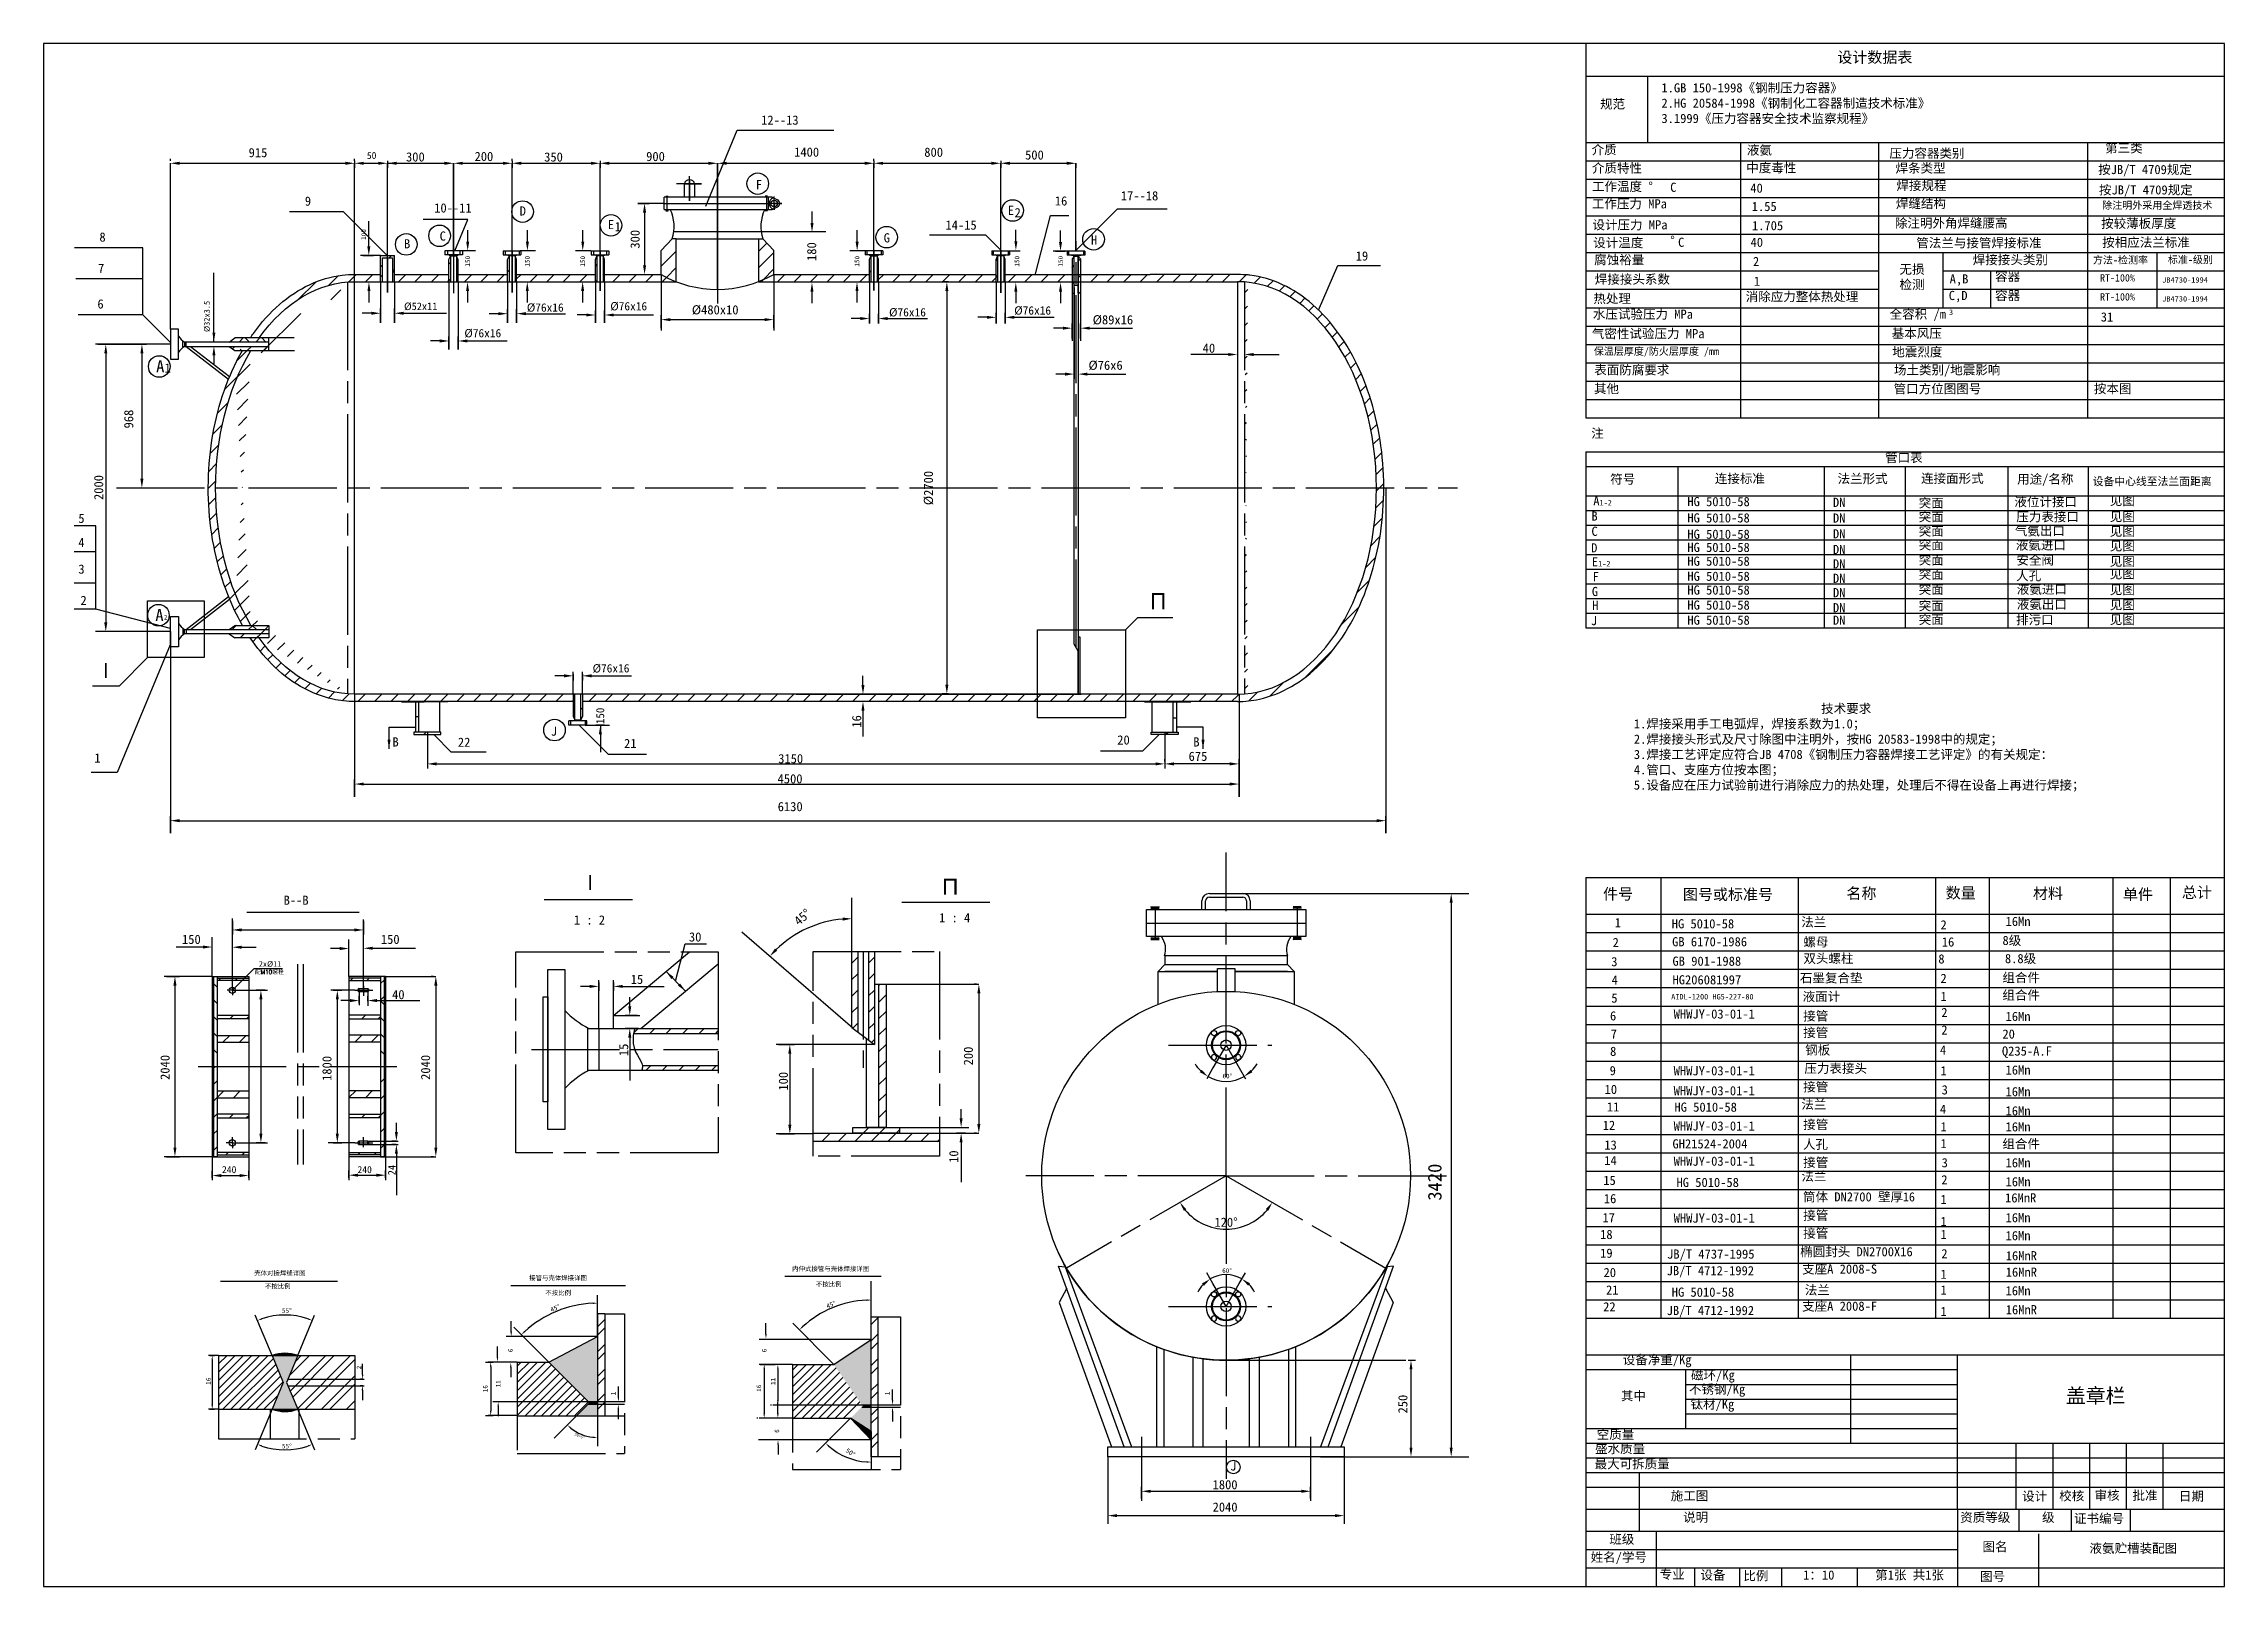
# Model space of a CAD drawing. Header units: millimetres. Extents: x 0 to 594, y 0 to 420.
import ezdxf

# ---------------------------------------------------------------- set-up
doc = ezdxf.new("R2010")
doc.units = ezdxf.units.MM
doc.linetypes.add('ACAD_ISO08W100', pattern=[36, 24, -3, 6, -3])
doc.linetypes.add('ACAD_ISO09W100', pattern=[45, 24, -3, 6, -3, 6, -3])
for name, color, linetype in [('双点划线', 1, 'ACAD_ISO09W100'), ('引线', 3, 'Continuous'), ('标注线', 6, 'Continuous'), ('点划线', 2, 'ACAD_ISO08W100')]:
    doc.layers.add(name, color=color, linetype=linetype)
doc.layers.add('次轮廓线', color=7, linetype='Continuous', lineweight=25)
doc.layers.add('轮廓线', color=7, linetype='Continuous', lineweight=30)
doc.dimstyles.new('ISO-25', dxfattribs={"dimtxt": 2.5, "dimasz": 2.5, "dimexe": 1.25, "dimexo": 0.625, "dimtad": 1, "dimtxsty": 'Standard', "dimcen": 2.5, "dimadec": 0, "dimazin": 0, "dimtfac": 1, "dimtmove": 0, "dimatfit": 3, "dimfxl": 1, "dimarcsym": 0})
pattern_1 = [(45, (-6.7164, -25.767), (-2.245064, 2.245064), [])]
pattern_2 = [(45, (9.756, -23.5534), (-2.245064, 2.245064), [])]
pattern_3 = [(45, (9.756, -23.5534), (-2.245064, 2.245064), []), (135, (9.756, -23.5534), (-6.735192, 2.245064), [7.9375, -4.7625])]
pattern_4 = [(45, (7.4627, -32.4368), (-2.245064, 2.245064), [])]

msp = doc.modelspace()

# ---------------------------------------------------------------- texts
at = {"lineweight": 25, "attachment_point": 1}
for s, insert, char_height, width in [('{\\fSimSun|b0|i0|c134|p54;设计数据表}', (488.568, 417.788), 3, 83.77628), ('{\\fSimSun|b0|i0|c134|p54;规范}', (423.943, 404.816), 2.5, 14.78405), ('1.GB 150-1998{\\fSimSun|b0|i0|c134|p2;《钢制压力容器》}\\P2.HG 20584-1998{\\fSimSun|b0|i0|c134|p2;《钢制化工容器制造技术标准》}\\P3.1999{\\fSimSun|b0|i0|c134|p2;《压力容器安全技术监察规程》}', (440.659, 409.221), 2.5, 88.52787), ('{\\fSimSun|b0|i0|c134|p54;介质}', (421.653, 392.368), 2.5, 42.10194), ('{\\fSimSun|b0|i0|c134|p54;液氨}', (463.936, 392.281), 2.5, 28.06796), ('{\\fSimSun|b0|i0|c134|p54;第三类}', (561.511, 392.844), 2.5, 31.16019), ('{\\fSimSun|b0|i0|c134|p54;介质特性}', (421.744, 387.367), 2.5, 34.01456), ('{\\fSimSun|b0|i0|c134|p54;中度毒性}', (463.765, 387.46), 2.5, 33.06311), ('{\\fSimSun|b0|i0|c134|p54;压力容器类别}', (502.758, 391.418), 2.5, 50.66505), ('{\\fSimSun|b0|i0|c134|p54;焊条类型}', (504.423, 387.378), 2.5, 43.76698), ('{\\fSimSun|b0|i0|c134|p54;按}JB/T 4709{\\fSimSun|b0|i0|c134|p54;规定}', (559.62, 386.986), 2.5, 32.34722), ('{\\fSimSun|b0|i0|c134|p54;工作温度 %%d}', (421.744, 382.376), 2.5, 26.40291), ('C', (443.054, 382.15), 2.5, 19.02913), ('40', (464.872, 381.915), 2.5, 33.0631), ('{\\fSimSun|b0|i0|c134|p54;焊接规程}', (504.661, 382.626), 2.5, 37.10679), ('{\\fSimSun|b0|i0|c134|p54;按}JB/T 4709{\\fSimSun|b0|i0|c134|p54;规定}', (559.846, 381.438), 2.5, 35.16667), ('{\\fSimSun|b0|i0|c134|p54;工作压力 }MPa', (421.721, 377.647), 2.5, 32.11165), ('1.55', (465.262, 376.926), 2.5, 25.92718), ('{\\fSimSun|b0|i0|c134|p54;焊缝结构}', (504.526, 377.712), 2.5, 29.97087), ('{\\fSimSun|b0|i0|c134|p54;除注明外采用全焊透技术}', (560.728, 376.986), 2, 37.79167), ('{\\fSimSun|b0|i0|c134|p54;设计压力 }MPa', (421.881, 371.932), 2.5, 28.54369), ('1.705', (465.325, 371.709), 2.5, 24.02427), ('{\\fSimSun|b0|i0|c134|p54;除注明外角焊缝腰高}', (504.253, 372.408), 2.5, 46.14563), ('{\\fSimSun|b0|i0|c134|p54;按较薄板厚度}', (560.427, 372.32), 2.5, 32.58737), ('{\\fSimSun|b0|i0|c134|p54;设计温度 }', (422.083, 367.055), 2.5, 29.73301), ('{\\fSimSun|b0|i0|c134|p54;腐蚀裕量}', (422.333, 362.416), 2.5, 27.1165), ('%%d', (443.054, 367.655), 2.5, 32.11165), ('C', (445.195, 367.18), 2.5, 23.54854), ('40', (464.938, 367.18), 2.5, 21.88349), ('{\\fSimSun|b0|i0|c134|p54;管法兰与接管焊接标准}', (510.093, 367.027), 2.5, 39.96116), ('{\\fSimSun|b0|i0|c134|p54;焊接接头类别}', (525.465, 362.427), 2.5, 39.48543), ('{\\fSimSun|b0|i0|c134|p54;方法-检测率}', (558.198, 362.102), 2, 21.84722), ('{\\fSimSun|b0|i0|c134|p54;按相应法兰标准}', (560.728, 367.159), 2.5, 28.54369), ('{\\fSimSun|b0|i0|c134|p54;标准-级别}', (578.612, 362.183), 2, 27.62963), ('{\\fSimSun|b0|i0|c134|p54;焊接接头系数}', (422.516, 357.12), 2.5, 32.15678), ('2', (465.583, 361.952), 2.5, 22.35922), ('1', (465.845, 356.571), 2.5, 24.96645), ('{\\fSimSun|b0|i0|c134|p54;无损\\P检测}', (505.506, 359.826), 2.5, 13.08252), ('A,B', (519.171, 357.2), 2.5, 16.17476), ('{\\fSimSun|b0|i0|c134|p54;容器}', (531.54, 357.912), 2.5, 22.83495), ('RT-100%', (560.141, 357.233), 1.9913, 17.9924), ('{\\fSimSun|b0|i0|c134|p54;热处理}', (422.141, 351.857), 2.5, 21.37127), ('{\\fSimSun|b0|i0|c134|p54;消除应力整体热处理}', (463.61, 352.381), 2.5, 37.949), ('C,D', (518.933, 352.685), 2.5, 9.03884), ('{\\fSimSun|b0|i0|c134|p54;容器}', (531.54, 352.685), 2.5, 17.36408), ('RT-100%', (560.141, 352.061), 1.9913, 17.9924), ('JB4730-1994', (577.074, 356.392), 1.4447, 23.52445), ('JB4730-1994', (577.074, 351.241), 1.4447, 23.52445), ('{\\fSimSun|b0|i0|c134|p54;水压试验压力 }MPa', (421.991, 347.592), 2.5, 32.35651), ('{\\fSimSun|b0|i0|c134|p54;全容积 /}m', (502.824, 347.608), 2.5, 47.13665), ('3', (518.992, 347.62), 1.5, 18.3753), ('31', (560.327, 346.847), 2.5, 19.02595), ('{\\fSimSun|b0|i0|c134|p54;气密性试验压力 }MPa', (421.717, 342.305), 2.5, 35.95168), ('{\\fSimSun|b0|i0|c134|p54;基本风压}', (503.392, 342.375), 2.5, 40.85901), ('{\\fSimSun|b0|i0|c134|p54;保温层厚度/防火层厚度 /}mm', (422.241, 337.242), 2, 44.95238), ('{\\fSimSun|b0|i0|c134|p54;表面防腐要求}', (422.366, 332.428), 2.5, 43.54148), ('{\\fSimSun|b0|i0|c134|p54;地震烈度}', (503.548, 337.33), 2.5, 36.02455), ('{\\fSimSun|b0|i0|c134|p54;场土类别/地震影响}', (503.989, 332.435), 2.5, 32.59364), ('{\\fSimSun|b0|i0|c134|p54;其他}', (422.291, 327.315), 2.5, 30.75866), ('{\\fSimSun|b0|i0|c134|p54;管口方位图图号}', (503.919, 327.293), 2.5, 40.70306), ('{\\fSimSun|b0|i0|c134|p54;按本图}', (558.458, 327.325), 2.5, 27.44728), ('{\\fSimSun|b0|i0|c134|p54;注}', (421.536, 315.168), 2.5, 20.65251), ('{\\fSimSun|b0|i0|c134|p54;管口表}', (501.574, 308.559), 2.5, 38.61088), ('{\\fSimSun|b0|i0|c134|p54;符号}', (426.708, 302.684), 2.5, 22.18183), ('{\\fSimSun|b0|i0|c134|p54;连接标准}', (455.217, 302.852), 2.5, 30.07073), ('{\\fSimSun|b0|i0|c134|p54;法兰形式}', (488.639, 302.829), 2.5, 18.9732), ('{\\fSimSun|b0|i0|c134|p54;连接面形式}', (511.387, 302.901), 2.5, 19.92783), ('{\\fSimSun|b0|i0|c134|p54;用途/名称}', (537.541, 302.71), 2.5, 17.42193), ('{\\fSimSun|b0|i0|c134|p54;设备中心线至法兰面距离}', (558.144, 301.913), 2.15742, 35.29949), ('{\\fSimSun|b0|i0|c134|p54;见图}', (562.784, 296.847), 2.5, 25.10598), ('B', (421.597, 292.636), 2.5, 13.43354), ('A{\\H0.6x;1-2}', (422.099, 296.775), 2.5, 20.21309), ('{\\fNSimSun|b0|i0|c134|p49;HG 5010-58}', (447.722, 296.579), 2.5, 27.65322), ('{\\fNSimSun|b0|i0|c134|p49;HG 5010-58}', (447.722, 292.139), 2.5, 27.65322), ('DN', (487.374, 296.365), 2.5, 24.07396), ('DN', (487.374, 292.089), 2.5, 24.07396), ('{\\fSimSun|b0|i0|c134|p54;突面}', (510.735, 296.187), 2.5, 26.74885), ('{\\fSimSun|b0|i0|c134|p54;突面}', (510.735, 292.445), 2.5, 26.74885), ('{\\fSimSun|b0|i0|c134|p54;液位计接口}', (536.816, 296.532), 2.5, 20.50745), ('{\\fSimSun|b0|i0|c134|p54;压力表接口}', (537.326, 292.439), 2.5, 19.2619), ('{\\fSimSun|b0|i0|c134|p54;见图}', (562.784, 292.476), 2.5, 25.10598), ('C', (421.597, 288.496), 2.5, 13.0569), ('{\\fNSimSun|b0|i0|c134|p49;HG 5010-58}', (447.722, 287.698), 2.5, 27.65322), ('DN', (487.374, 287.813), 2.5, 24.07396), ('{\\fSimSun|b0|i0|c134|p54;突面}', (510.735, 288.526), 2.5, 26.74885), ('{\\fSimSun|b0|i0|c134|p54;突面}', (510.735, 284.784), 2.5, 26.74885), ('{\\fSimSun|b0|i0|c134|p54;气氨出口}', (536.925, 288.601), 2.5, 17.83257), ('{\\fSimSun|b0|i0|c134|p54;液氨进口}', (537.2, 284.756), 2.5, 20.32912), ('{\\fSimSun|b0|i0|c134|p54;见图}', (562.784, 288.485), 2.5, 25.10598), ('D', (421.516, 283.98), 2.5, 13.81019), ('E{\\H0.6x;1-2}', (421.724, 280.176), 2.5, 23.97951), ('{\\fNSimSun|b0|i0|c134|p49;HG 5010-58}', (447.722, 284.112), 2.5, 27.65322), ('{\\fNSimSun|b0|i0|c134|p49;HG 5010-58}', (447.722, 280.354), 2.5, 27.65322), ('DN', (487.374, 283.537), 2.5, 24.07396), ('DN', (487.374, 279.617), 2.5, 24.07396), ('{\\fSimSun|b0|i0|c134|p54;突面}', (510.735, 280.686), 2.5, 26.74885), ('{\\fSimSun|b0|i0|c134|p54;安全阀}', (537.346, 280.637), 2.5, 18.90252), ('{\\fSimSun|b0|i0|c134|p54;见图}', (562.784, 284.495), 2.5, 25.10598), ('{\\fSimSun|b0|i0|c134|p54;见图}', (562.784, 280.314), 2.5, 25.10598), ('F', (421.915, 276.139), 2.5, 14.43792), ('{\\fNSimSun|b0|i0|c134|p49;HG 5010-58}', (447.722, 276.255), 2.5, 27.65322), ('DN', (487.374, 275.697), 2.5, 24.07396), ('{\\fSimSun|b0|i0|c134|p54;突面}', (510.735, 276.766), 2.5, 26.74885), ('{\\fSimSun|b0|i0|c134|p54;人孔}', (537.275, 276.384), 2.5, 17.65424), ('{\\fSimSun|b0|i0|c134|p54;见图}', (562.784, 276.893), 2.5, 25.10598), ('G', (421.714, 272.104), 2.5, 10.50292), ('H', (421.795, 268.331), 2.5, 32.37225), ('{\\fNSimSun|b0|i0|c134|p49;HG 5010-58}', (447.722, 272.498), 2.5, 27.65322), ('{\\fNSimSun|b0|i0|c134|p49;HG 5010-58}', (447.722, 268.399), 2.5, 27.65322), ('DN', (487.374, 271.777), 2.5, 24.07396), ('DN', (487.374, 267.679), 2.5, 24.07396), ('{\\fSimSun|b0|i0|c134|p54;突面}', (510.735, 272.668), 2.5, 26.74885), ('{\\fSimSun|b0|i0|c134|p54;突面}', (510.735, 268.214), 2.5, 26.74885), ('{\\fSimSun|b0|i0|c134|p54;液氨进口}', (537.464, 272.715), 2.5, 17.68306), ('{\\fSimSun|b0|i0|c134|p54;液氨出口}', (537.465, 268.608), 2.5, 19.25917), ('{\\fSimSun|b0|i0|c134|p54;见图}', (562.784, 272.589), 2.5, 25.10598), ('{\\fSimSun|b0|i0|c134|p54;见图}', (562.784, 268.471), 2.5, 25.10598), ('J', (421.44, 264.181), 2.5, 16.41979), ('{\\fNSimSun|b0|i0|c134|p49;HG 5010-58}', (447.722, 264.3), 2.5, 27.65322), ('DN', (487.374, 264.294), 2.5, 24.07396), ('{\\fSimSun|b0|i0|c134|p54;突面}', (510.735, 264.472), 2.5, 26.74885), ('{\\fSimSun|b0|i0|c134|p54;排污口}', (537.263, 264.395), 2.5, 25.34109), ('{\\fSimSun|b0|i0|c134|p54;见图}', (562.784, 264.447), 2.5, 25.10598), ('{\\C6;4500}', (199.916, 221.111), 2.5, 0.75724), ('HG 5010-58', (443.469, 181.638), 2.5, 27.65322), ('{\\fSimSun|b0|i0|c134|p54;\\C6;配\\Ftxt.shx|c0;M10\\fSimSun|b0|i0|c134|p54;螺栓\\f@??|b0|i0|c0|p2;}', (57.578, 167.836), 1.12974, 8.62705), ('{\\C6;2x%%C11}', (58.62, 170.228), 1.56294, 13.76778), ('HG 5010-58', (444.208, 131.716), 2.5, 27.65322), ('HG 5010-58', (444.763, 111.231), 2.5, 27.65322), ('HG 5010-58', (443.469, 81.348), 2.5, 27.65322)]:
    msp.add_mtext(s, dxfattribs=dict(at, insert=insert, char_height=char_height, width=width))
at = {"lineweight": 25, "insert": (200.085, 226.592), "char_height": 2.5, "attachment_point": 1}
msp.add_mtext('{\\C6;3150}', dxfattribs=at)
at = {"lineweight": 25, "char_height": 1.25, "attachment_point": 1}
for s, insert, width, rotation in [('{\\C6;1}', (229.155, 52.054), 19.1359, 90), ('{\\C6;6}', (199.114, 41.783), 24.08859, 90), ('{\\C6;50%%D}', (219.025, 37.727), 4.629, 326.332261)]:
    msp.add_mtext(s, dxfattribs=dict(at, insert=insert, width=width, rotation=rotation))
at = {"layer": 'Defpoints', "lineweight": 25, "attachment_point": 1}
for s, insert, char_height, width in [('{\\fSimSun|b0|i0|c134|p54;                              技术要求\\P1.焊接采用手工电弧焊，焊接系数为1.0；\\P2.焊接接头形式及尺寸除图中注明外，按}HG 20583-1998{\\fSimSun|b0|i0|c134|p54;中的规定；\\P3.焊接工艺评定应符合}JB 4708{\\fSimSun|b0|i0|c134|p2;《钢制压力容器焊接工艺评定》的有关规定：\\P4.管口、支座方位按本图；\\P5.设备应在压力试验前进行消除应力的热处理，处理后不得在设备上再进行焊接；}', (433.148, 240.241), 2.5, 159.33554), ('{\\fSimSun|b0|i0|c134|p54;件号}', (424.771, 190.012), 3, 45.46798), ('{\\fSimSun|b0|i0|c134|p54;图号或标准号}', (446.51, 189.883), 3, 44.84163), ('{\\fSimSun|b0|i0|c134|p54;名称}', (491.039, 190.151), 3, 55.12641), ('{\\fSimSun|b0|i0|c134|p54;数量}', (518.092, 190.294), 3, 21.80373), ('{\\fSimSun|b0|i0|c134|p54;材料}', (541.859, 190.17), 3, 53.48084), ('{\\fSimSun|b0|i0|c134|p54;单件}', (566.368, 189.883), 3, 34.96824), ('{\\fSimSun|b0|i0|c134|p54;总计}', (582.412, 190.419), 3, 44.84163), ('1', (427.939, 181.952), 2.5, 47.51712), ('{\\fSimSun|b0|i0|c134|p54;法兰}', (478.752, 182.125), 2.5, 32.96893), ('2', (516.666, 181.348), 2.5, 18.50615), ('16Mn', (534.394, 182.28), 2.5, 20.06129), ('2', (427.366, 176.535), 2.5, 30.91475), ('GB 6170-1986', (443.579, 176.754), 2.5, 30.79174), ('{\\fSimSun|b0|i0|c134|p54;双头螺柱}', (479.333, 172.208), 2.5, 14.90741), ('{\\fSimSun|b0|i0|c134|p54;螺母}', (479.329, 176.697), 2.5, 20.84746), ('16', (517.032, 176.697), 2.5, 10.3556), ('8{\\fSimSun|b0|i0|c134|p54;级}', (533.559, 177.107), 2.5, 29.29545), ('8.8{\\fSimSun|b0|i0|c134|p54;级}', (534.22, 172.165), 2.5, 30.24926), ('3', (426.987, 171.323), 2.5, 29.76976), ('GB 901-1988', (443.671, 171.46), 2.5, 41.01363), ('HG206081997', (443.683, 166.385), 2.5, 30.28704), ('{\\fSimSun|b0|i0|c134|p54;石墨复合垫}', (478.372, 166.901), 2.5, 31.61184), ('8', (516.082, 172.072), 2.5, 12.80824), ('2', (516.666, 166.781), 2.5, 18.50615), ('{\\fSimSun|b0|i0|c134|p54;组合件}', (533.537, 166.986), 2.5, 17.57727), ('5 ', (427.014, 161.406), 2.5, 45.22713), ('4', (427.107, 166.35), 2.5, 43.50965), ('AIDL-1200 HG5-227-80', (443.317, 161.283), 1.5, 28.88668), ('{\\fSimSun|b0|i0|c134|p54;液面计}', (479.134, 161.847), 2.5, 21.80127), ('1', (516.672, 161.859), 2.5, 18.39482), ('{\\fSimSun|b0|i0|c134|p54;组合件}', (533.537, 162.221), 2.5, 17.57727), ('6', (426.653, 156.581), 2.5, 51.81084), ('WHWJY-03-01-1', (443.997, 157.08), 2.5, 32.77778), ('{\\fSimSun|b0|i0|c134|p54;接管}', (479.288, 156.535), 2.5, 17.57727), ('2', (516.895, 157.488), 2.5, 8.03922), ('16Mn', (534.394, 156.413), 2.5, 20.06129), ('7', (426.848, 151.636), 2.5, 43.7959), ('{\\fSimSun|b0|i0|c134|p54;接管}', (479.288, 152.042), 2.5, 17.57727), ('2', (516.895, 152.723), 2.5, 8.03922), ('20', (533.544, 151.624), 2.5, 13.08076), ('8', (426.672, 146.926), 2.5, 18.32374), ('{\\fSimSun|b0|i0|c134|p54;压力表接头}', (479.605, 142.277), 2.5, 31.15919), ('{\\fSimSun|b0|i0|c134|p54;钢板}', (479.824, 147.268), 2.5, 29.02294), ('4', (516.512, 147.267), 2.5, 8.44799), ('Q235-A.F', (533.408, 146.995), 2.5, 18.96296), ('9', (426.562, 141.662), 2.5, 26.49894), ('WHWJY-03-01-1', (443.997, 141.622), 2.5, 32.77778), ('{\\fSimSun|b0|i0|c134|p54;接管}', (479.288, 137.238), 2.5, 17.57727), ('1', (516.672, 141.611), 2.5, 18.39482), ('16Mn', (534.394, 141.826), 2.5, 20.06129), ('10', (425.171, 136.548), 2.5, 19.87421), ('11', (425.813, 131.781), 2.5, 30.20397), ('WHWJY-03-01-1', (443.997, 136.179), 2.5, 32.77778), ('{\\fSimSun|b0|i0|c134|p54;法兰}', (478.78, 132.486), 2.5, 32.96893), ('4', (516.512, 131.157), 2.5, 8.44799), ('3', (516.984, 136.431), 2.5, 11.33062), ('16Mn', (534.394, 135.948), 2.5, 20.06129), ('16Mn', (534.394, 130.723), 2.5, 20.06129), ('12', (424.663, 126.786), 2.5, 18.03222), ('WHWJY-03-01-1', (443.997, 126.6), 2.5, 32.77778), ('{\\fSimSun|b0|i0|c134|p54;接管}', (479.288, 127.005), 2.5, 17.57727), ('1', (516.672, 126.372), 2.5, 18.39482), ('16Mn', (534.394, 126.369), 2.5, 20.06129), ('13', (425.114, 121.421), 2.5, 25.92131), ('GH21524-2004', (443.672, 121.726), 2.5, 54.03832), ('{\\fSimSun|b0|i0|c134|p54;人孔}', (479.202, 121.594), 2.5, 25.27599), ('1', (516.672, 121.8), 2.5, 18.39482), ('{\\fSimSun|b0|i0|c134|p54;组合件}', (533.537, 121.726), 2.5, 17.57727), ('14', (425.091, 117.183), 2.5, 19.38463), ('WHWJY-03-01-1', (443.997, 117.015), 2.5, 32.77778), ('{\\fSimSun|b0|i0|c134|p54;法兰}', (478.78, 112.914), 2.5, 32.96893), ('{\\fSimSun|b0|i0|c134|p54;接管}', (479.288, 116.676), 2.5, 17.57727), ('3', (516.984, 116.587), 2.5, 11.33062), ('16Mn', (534.394, 116.582), 2.5, 20.06129), ('15', (424.825, 111.778), 2.5, 34.93742), ('{\\fSimSun|b0|i0|c134|p54;筒体 }DN2700 {\\fSimSun|b0|i0|c134|p54;壁厚\\fBatangChe|b0|i0|c0|p48;16}', (479.23, 107.296), 2.5, 39.17789), ('2', (516.895, 111.947), 2.5, 8.03922), ('16MnR', (534.263, 107.024), 2.5, 21.49342), ('16Mn', (534.394, 111.417), 2.5, 20.06129), ('17', (424.6, 101.643), 2.5, 23.89269), ('16', (424.97, 106.823), 2.5, 25.69591), ('WHWJY-03-01-1', (443.997, 101.52), 2.5, 32.77778), ('{\\fSimSun|b0|i0|c134|p54;接管}', (479.288, 102.268), 2.5, 17.57727), ('1', (516.672, 106.577), 2.5, 18.39482), ('16Mn', (534.394, 101.631), 2.5, 20.06129), ('18', (423.964, 97.058), 2.5, 28.40075), ('{\\fSimSun|b0|i0|c134|p54;接管}', (479.288, 97.375), 2.5, 17.57727), ('1', (516.672, 100.596), 2.5, 18.39482), ('1', (516.672, 97.062), 2.5, 18.39482), ('16Mn', (534.394, 96.738), 2.5, 20.06129), ('19 ', (423.964, 91.959), 2.5, 32.6834), ('JB/T 4737-1995', (442.208, 91.72), 2.5, 41.35443), ('{\\fSimSun|b0|i0|c134|p54;椭圆封头 }DN2700X16', (478.461, 92.364), 2.5, 40.33333), ('2', (516.895, 91.831), 2.5, 8.03922), ('16MnR', (534.444, 91.257), 2.5, 21.49342), ('20', (424.889, 86.698), 2.5, 31.55638), ('\\pt32.5;JB/T 4712-1992', (442.086, 87.209), 2.5, 35.20833), ('{\\fSimSun|b0|i0|c134|p54;支座}A {\\fSimSun|b0|i0|c134|p54;2008-}S', (478.983, 87.641), 2.5, 35.26359), ('1', (516.672, 86.237), 2.5, 18.39482), ('16MnR', (534.444, 86.8), 2.5, 21.49342), ('22', (424.788, 77.359), 2.5, 47.33457), ('21', (425.565, 81.928), 2.5, 18.70842), ('{\\fSimSun|b0|i0|c134|p54;支座}A {\\fSimSun|b0|i0|c134|p54;2008-}F', (478.983, 77.534), 2.5, 35.26359), ('{\\fSimSun|b0|i0|c134|p54;法兰}', (479.719, 81.937), 2.5, 32.96893), ('1', (516.672, 81.931), 2.5, 18.39482), ('16Mn', (534.394, 81.731), 2.5, 20.06129), ('\\pt32.5;JB/T 4712-1992', (442.086, 76.357), 2.5, 35.20833), ('1', (516.672, 76.088), 2.5, 18.39482), ('16MnR', (534.444, 76.574), 2.5, 21.49342), ('{\\fSimSun|b0|i0|c134|p54;设备净重/}Kg', (430.124, 62.968), 2.5, 33.54478), ('{\\fSimSun|b0|i0|c134|p54;其中}', (429.608, 53.125), 2.5, 20.74815), ('{\\fSimSun|b0|i0|c134|p54;不锈钢/}Kg', (448.162, 54.949), 2.5, 21.49578), ('{\\fSimSun|b0|i0|c134|p54;磁环/}Kg', (448.72, 58.788), 2.5, 28.32277), ('{\\fSimSun|b0|i0|c134|p54;\\H0.9896x;盖章栏}', (550.84, 53.895), 4, 59.42326), ('{\\fSimSun|b0|i0|c134|p54;钛材/}Kg', (448.591, 50.862), 2.5, 20.66547), ('{\\fSimSun|b0|i0|c134|p54;空质量}', (423.037, 42.627), 2.5, 39.942), ('{\\fSimSun|b0|i0|c134|p54;盛水质量}', (422.575, 38.752), 2.5, 28.05229), ('{\\fSimSun|b0|i0|c134|p54;最大可拆质量}', (422.459, 34.599), 2.5, 25.63719), ('{\\fSimSun|b0|i0|c134|p54;施工图}', (443.193, 25.904), 2.5, 45.96894), ('{\\fSimSun|b0|i0|c134|p54;设计}', (538.908, 25.796), 2.5, 27.13289), ('{\\fSimSun|b0|i0|c134|p54;校核}', (549, 25.877), 2.5, 22.19963), ('{\\fSimSun|b0|i0|c134|p54;审核}', (558.643, 26.041), 2.5, 15.69671), ('{\\fSimSun|b0|i0|c134|p54;批准}', (568.978, 26.02), 2.5, 19.50877), ('{\\fSimSun|b0|i0|c134|p54;日期}', (581.621, 25.816), 2.5, 26.68441), ('{\\fSimSun|b0|i0|c134|p54;说明}', (446.557, 20.079), 2.5, 47.09013), ('{\\fSimSun|b0|i0|c134|p54;资质等级}', (522.042, 20.046), 2.5, 26.01472), ('{\\fSimSun|b0|i0|c134|p54;  级}', (540.942, 20.046), 2.5, 22.23481), ('{\\fSimSun|b0|i0|c134|p54;证书编号}', (553.028, 19.74), 2.5, 26.68176), ('{\\fSimSun|b0|i0|c134|p54;班级}', (426.474, 14.093), 2.5, 21.39953), ('{\\fSimSun|b0|i0|c134|p54;图名}', (528.107, 12.076), 2.5, 34.46395), ('{\\fSimSun|b0|i0|c134|p54;液氨贮槽装配图}', (557.26, 11.629), 2.5, 57.3658), ('{\\fSimSun|b0|i0|c134|p54;姓名/学号}', (421.375, 9.187), 2.5, 41.21392), ('{\\fSimSun|b0|i0|c134|p54;专业}', (440.199, 4.546), 2.5, 20.01252), ('{\\fSimSun|b0|i0|c134|p54;设备}', (451.295, 4.348), 2.5, 19.02181), ('{\\fSimSun|b0|i0|c134|p54;比例}', (462.986, 4.15), 2.5, 22.5884), ('  1{\\fSimSun|b0|i0|c134|p2;：10}', (475.865, 4.348), 2.5, 21.00325), ('{\\fSimSun|b0|i0|c134|p54;  第1张 共1张}', (495.481, 4.348), 2.5, 33.68445), ('{\\fSimSun|b0|i0|c134|p54;图号}', (527.447, 3.933), 2.5, 22.6795)]:
    msp.add_mtext(s, dxfattribs=dict(at, insert=insert, char_height=char_height, width=width))
at = {"layer": '双点划线', "lineweight": 25, "attachment_point": 1}
for s, insert, char_height, width in [('{\\fArial|b0|i0|c204|p32;П}', (301.367, 270.399), 4.3959, 50.29274), ('{\\fBatangChe|b0|i0|c204|p48;І}', (16.268, 251.369), 4.05348, 29.75392), ('{\\fBatangChe|b0|i0|c204|p48;І}', (148.171, 193.641), 4.05348, 29.75392), ('{\\fArial|b0|i0|c204|p32;П}', (244.737, 192.662), 4.3959, 50.29274), ('1 : 2', (144.433, 182.684), 2.5, 58.68737), ('1 : 4', (243.906, 183.284), 2.5, 28.75416)]:
    msp.add_mtext(s, dxfattribs=dict(at, insert=insert, char_height=char_height, width=width))
at = {"layer": '引线', "lineweight": 25, "char_height": 2.5, "attachment_point": 1}
for s, insert, width in [('12--13', (195.434, 400.431), 30.20058), ('9', (71.147, 378.376), 18.33607), ('10--11', (106.385, 376.518), 25.07727), ('16', (275.437, 378.439), 26.19222), ('17--18', (293.413, 379.825), 26.38341), ('8', (15.202, 368.6), 25.23692), ('14-15', (245.647, 371.854), 18.87536), ('19', (357.392, 363.445), 17.52712), ('7', (14.813, 360.065), 30.28431), ('6', (14.656, 350.389), 29.12199), ('5', (9.46, 292.017), 16.58164), ('4', (9.46, 285.467), 19.6666), ('3', (9.46, 278.204), 23.07344), ('20', (292.436, 231.689), 27.64241), ('1', (13.817, 226.772), 36.45513), ('22', (112.835, 231.068), 24.33477), ('21', (158.103, 230.737), 19.84583)]:
    msp.add_mtext(s, dxfattribs=dict(at, insert=insert, width=width))
at = {"layer": '引线', "lineweight": 25, "insert": (10.038, 269.67), "char_height": 2.5, "attachment_point": 1}
msp.add_mtext('2', dxfattribs=at)
at = {"layer": '标注线', "lineweight": 25}
for s, insert, char_height, width, attachment_point in [('915', (55.839, 391.585), 2.5, 34.61202, 1), ('50', (88.053, 390.493), 1.9063, 5.80093, 1), ('300', (98.709, 390.412), 2.5, 12.3469, 1), ('200', (117.376, 390.534), 2.5, 10.58306, 1), ('350', (136.338, 390.387), 2.5, 17.34446, 1), ('900', (164.118, 390.534), 2.5, 19.54926, 1), ('1400', (204.433, 391.724), 2.5, 25.76889, 1), ('800', (239.878, 391.694), 2.5, 22.55996, 1), ('500', (267.335, 390.946), 2.5, 14.23013, 1), ('F', (194.012, 382.877), 2.5, 9.72331, 1), ('D', (129.682, 375.706), 2.5, 8.67033, 1), ('E', (262.656, 375.892), 2.5, 11.66797, 1), ('2', (264.471, 375.244), 2.5, 9.07509, 1), ('C', (107.871, 368.867), 2.5, 51.78279, 1), ('E', (153.699, 371.993), 2.5, 17.67343, 1), ('1', (155.564, 371.426), 2.5, 6.48566, 1), ('G', (228.819, 368.379), 2.5, 16.33516, 1), ('B', (98.174, 366.762), 2.5, 36.7082, 1), ('H', (285.282, 367.806), 2.5, 10.01558, 1), ('%%c52x11', (98.166, 349.524), 2.0611, 13.26277, 1), ('%%c76x16', (131.622, 349.305), 2.2748, 14.95529, 1), ('%%c76x16', (154.352, 349.654), 2.2748, 14.95529, 1), ('%%c480x10', (176.564, 348.79), 2.5, 54.68748, 1), ('%%c76x16', (230.284, 348.008), 2.2748, 14.95529, 1), ('%%c76x16', (264.379, 348.502), 2.2748, 14.95529, 1), ('%%c89x16', (285.744, 346.075), 2.5, 19.51667, 1), ('%%c76x16', (114.604, 342.317), 2.2748, 14.95529, 1), ('1', (32.944, 332.915), 2.5, 9.06705, 1), ('%%c76x6', (284.595, 333.699), 2.5, 18.64323, 1), ('40', (315.71, 338.349), 2.5, 14.41029, 1), ('2', (32.756, 264.457), 1.25, 2.73005, 1), ('J', (138.146, 234.082), 2.5, 29.09155, 1), ('B', (95.022, 231.147), 2.5, 12.1288, 1), ('675', (311.872, 227.231), 2.5, 13.78127, 1), ('B', (314.864, 231.147), 2.5, 12.1288, 3), ('6130', (199.952, 213.546), 2.5, 45.33715, 1), ('B--B', (65.379, 188.055), 2.5, 38.72338, 1), ('150', (37.69, 177.399), 2.5, 17.7417, 1), ('150', (91.862, 177.399), 2.5, 17.7417, 1), ('30', (175.766, 178.057), 2.5, 12.59551, 1), ('15', (159.912, 166.515), 2.5, 14.7879, 1), ('40', (94.921, 162.363), 2.5, 13.48475, 1), ('60%%D', (321.083, 139.562), 1.25, 4.45214, 1), ('240', (48.586, 114.422), 1.9215, 11.5813, 1), ('240', (85.481, 114.422), 1.9215, 11.5813, 1), ('{\\fSimSun|b0|i0|c134|p54;壳体对接焊缝详图}', (57.345, 85.914), 1.25, 34.18778, 1), ('{\\fSimSun|b0|i0|c134|p54;接管与壳体焊接详图}', (132.24, 84.597), 1.25, 23.97241, 1), ('{\\fSimSun|b0|i0|c134|p54;内伸式接管与壳体焊接详图}', (203.879, 87.094), 1.25, 32.62498, 1), ('60%%D', (321.015, 86.581), 1.25, 8.47145, 1), ('{\\fSimSun|b0|i0|c134|p54;不按比例}', (60.264, 82.342), 1.25, 28.75484, 1), ('{\\fSimSun|b0|i0|c134|p54;不按比例}', (136.648, 80.54), 1.25, 28.75484, 1), ('{\\fSimSun|b0|i0|c134|p54;不按比例}', (210.346, 82.899), 1.25, 28.75484, 1), ('55%%d', (64.917, 74.459), 1.25, 9.4683, 7), ('55%%d', (64.917, 38.808), 1.25, 9.4683, 1), ('J', (323.179, 34.028), 2.5, 29.09155, 1), ('1800', (318.408, 28.94), 2.5, 9.71307, 1), ('2040', (318.408, 22.839), 2.5, 9.2124, 1)]:
    msp.add_mtext(s, dxfattribs=dict(at, insert=insert, char_height=char_height, width=width, attachment_point=attachment_point))
for s, insert, char_height, width, attachment_point, rotation in [('100', (86.521, 366.573), 1.25, 7.57976, 1, 90), ('300', (159.834, 364.193), 2.5, 16.80413, 1, 90), ('180', (207.936, 360.826), 2.5, 20.55484, 1, 90), ('150', (114.844, 359.285), 1.25, 7.24115, 1, 90), ('150', (131.114, 359.285), 1.25, 7.24115, 1, 90), ('150', (146.191, 359.285), 1.25, 7.24115, 1, 90), ('150', (220.917, 359.285), 1.25, 7.24115, 1, 90), ('150', (264.488, 359.285), 1.25, 7.24115, 1, 90), ('150', (276.349, 359.285), 1.25, 7.24115, 1, 90), ('%%c32x3.5', (43.662, 341.487), 1.5902, 16.88687, 1, 90), ('968', (21.921, 315.239), 2.5, 21.74158, 1, 90), ('%%C2700', (239.75, 294.343), 2.5, 53.97122, 1, 90), ('2000', (13.739, 295.75), 2.5, 31.50954, 1, 90), ('%%c76x16', (149.541, 248.69), 2.2748, 14.95529, 7, 0.184581), ('150', (150.5, 234.754), 2.1925, 20.97248, 1, 90), ('16', (220.201, 233.772), 2.5, 12.44654, 1, 90), ('45%%D', (204.086, 181.665), 2.5, 32.83795, 1, 40.577398), ('2040', (31.814, 137.879), 2.5, 38.79478, 1, 90), ('1800', (75.912, 137.606), 2.5, 13.20058, 1, 90), ('2040', (102.782, 137.879), 2.5, 38.79478, 1, 90), ('15', (156.742, 144.363), 2.5, 14.7879, 1, 90), ('200', (250.617, 141.831), 2.5, 23.34581, 1, 90), ('100', (200.212, 134.966), 2.5, 18.27878, 1, 90), ('24', (93.795, 111.912), 2.0932, 17.52682, 1, 90), ('10', (246.646, 115.291), 2.5, 24.09089, 1, 90), ('3420', (377.058, 105.009), 3.7014, 165.72883, 1, 90), ('2', (85.267, 59.097), 1.25, 4.80623, 1, 90), ('6', (126.555, 63.751), 1.25, 10.80403, 1, 90), ('6', (195.676, 63.715), 1.25, 15.51102, 1, 90), ('\\pt1.25;16', (44.237, 54.881), 1.25, 2.44952, 1, 90), ('16', (119.675, 52.845), 1.25, 6.58947, 1, 90), ('11', (123.167, 54.17), 1.25, 7.38097, 1, 90), ('16', (194.19, 52.956), 1.25, 7.11333, 1, 90), ('11', (198.046, 54.829), 1.25, 9.38565, 1, 90), ('1', (154.535, 51.989), 1.25, 5.28336, 1, 90), ('250', (368.972, 47.064), 2.5, 16.8941, 1, 90), ('50+5%%D', (144.831, 41.799), 0.75, 8.47021, 1, 337.85057)]:
    msp.add_mtext(s, dxfattribs=dict(at, insert=insert, char_height=char_height, width=width, attachment_point=attachment_point, rotation=rotation))
at = {"layer": '标注线', "lineweight": 25, "char_height": 1.25, "attachment_point": 5, "rotation": 22.5}
for insert in [(214.476, 76.707), (139.296, 75.733)]:
    msp.add_mtext('45°', dxfattribs=dict(at, insert=insert))

# ---------------------------------------------------------------- blocks, each defined once
blk = doc.blocks.new('*D1')
at = {"layer": 'Defpoints', "color": 0, "lineweight": 25, "transparency": 16777216}
for p in [(322.09, 111.77), (322.09, 111.77), (317.12, 98.12), (278.59, 86.66), (365.58, 86.66)]:
    blk.add_point(p, dxfattribs=at)
at = {"layer": '标注线', "color": 0, "lineweight": -2, "transparency": 16777216}
blk.add_arc((322.09, 111.77), 14.53, 219.86816, 320.13184, dxfattribs=at)
at = {"layer": '标注线', "color": 0, "lineweight": 25, "transparency": 16777216}
for points in [[(310.59, 102.22), (311.27, 102.7), (309.5, 104.51)], [(332.9, 102.7), (333.58, 102.22), (334.67, 104.51)]]:
    blk.add_solid(points, dxfattribs=at)
at = {"layer": '标注线', "color": 0, "lineweight": 25, "transparency": 16777216, "insert": (322.09, 99.12), "char_height": 2.5, "attachment_point": 5}
blk.add_mtext('120°', dxfattribs=at)
blk = doc.blocks.new('圆')
at = {"layer": '标注线', "lineweight": 25}
blk.add_circle((404.6, 297.1), 5.87, dxfattribs=at)
at = {"layer": '标注线', "lineweight": 25, "insert": (402.9, 300.5), "char_height": 6.63, "width": 76.74, "attachment_point": 1}
blk.add_mtext('A', dxfattribs=at)

# ---------------------------------------------------------------- dimensions: what is measured, and where the dimension line sits
at = {"layer": '标注线', "lineweight": 25}
dim = msp.add_angular_dim_2l(base=(317.116, 98.117), line1=((322.087, 111.774), (365.578, 86.664)), line2=((322.087, 111.774), (278.595, 86.664)), dimstyle='ISO-25', dxfattribs=at)
dim.commit()
dim.dimension.update_dxf_attribs({"geometry": '*D1', "text_midpoint": (322.087, 99.115)})

# ---------------------------------------------------------------- hatches: boundary and pattern name
at = {"lineweight": 25}
h = msp.add_hatch(dxfattribs=at)
h.set_pattern_fill('ANSI31', color=256, style=0)
h.set_pattern_definition(pattern_2)
h.paths.add_polyline_path([(168.224, 357.13, 0.0366444), (172.311, 355.189), (172.311, 366.876), (171.235, 366.876), (168.224, 363.699)])
h.paths.add_polyline_path([(194.795, 355.235, 0.0367193), (198.882, 357.198), (198.882, 363.699), (195.871, 366.876), (194.795, 366.876)])
at = {"lineweight": -3}
h = msp.add_hatch(dxfattribs=at)
h.set_pattern_fill('ANSI31', color=256, style=0)
h.set_pattern_definition(pattern_2)
edge = h.paths.add_edge_path()
edge.add_spline(control_points=[(54.161, 336.455), (53.196, 334.776), (52.298, 333.018), (49.843, 327.605), (48.493, 323.756), (46.405, 315.725), (45.667, 311.542), (44.836, 303.043), (44.743, 298.727), (45.206, 290.169), (45.762, 285.927), (47.498, 277.721), (48.678, 273.757), (51.309, 267.067), (52.654, 264.254), (54.161, 261.632)], knot_values=[4.0066623, 4.0066623, 4.0066623, 4.0066623, 4.1205086, 4.1205086, 4.3444741, 4.3444741, 4.5684395, 4.5684395, 4.7924049, 4.7924049, 5.0163704, 5.0163704, 5.2403358, 5.2403358, 5.4181181, 5.4181181, 5.4181181, 5.4181181], degree=3, periodic=0)
edge.add_line((54.161, 261.632), (56.482, 261.632))
edge.add_ellipse((84.716, 299.043), major_axis=(0, 56.145), ratio=0.6744186, start_angle=48.215175, end_angle=131.784825, ccw=False)
edge.add_line((56.482, 336.455), (54.161, 336.455))
edge = h.paths.add_edge_path()
edge.add_line((91.741, 355.189), (91.741, 357.189))
edge.add_line((91.741, 357.189), (84.716, 357.189))
edge.add_spline(control_points=[(84.716, 357.189), (83.586, 357.189), (82.455, 357.119), (78.295, 356.606), (75.297, 355.725), (69.546, 353.022), (66.794, 351.2), (61.663, 346.733), (59.285, 344.087), (56.858, 340.701), (56.576, 340.296), (56.299, 339.886)], knot_values=[5.4983596, 5.4983596, 5.4983596, 5.4983596, 5.5814115, 5.5814115, 5.8053769, 5.8053769, 6.0293424, 6.0293424, 6.2533078, 6.2533078, 6.2831853, 6.2831853, 6.2831853, 6.2831853], degree=3, periodic=0)
edge.add_line((56.299, 339.886), (58.734, 339.886))
edge.add_ellipse((84.716, 299.043), major_axis=(0, 56.145), ratio=0.6744186, start_angle=0, end_angle=43.327454, ccw=False)
edge.add_line((84.716, 355.189), (91.741, 355.189))
at = {"lineweight": 25}
h = msp.add_hatch(dxfattribs=at)
h.set_pattern_fill('ANSI38', color=256, style=0)
h.set_pattern_definition(pattern_3)
h.paths.add_polyline_path([(92.28, 361.674), (95.042, 361.674), (95.042, 355.189), (95.581, 355.189), (95.581, 362.298), (91.741, 362.298), (91.741, 355.189), (92.28, 355.189)])
at = {"lineweight": -3}
h = msp.add_hatch(dxfattribs=at)
h.set_pattern_fill('ANSI31', color=256, style=0)
h.set_pattern_definition(pattern_2)
h.paths.add_polyline_path([(227.425, 357.189), (227.425, 355.189), (259.431, 355.189), (259.431, 357.189)])
h.paths.add_polyline_path([(280.117, 355.189), (280.117, 357.189), (261.938, 357.189), (261.938, 355.189)])
h.paths.add_polyline_path([(224.919, 355.189), (224.919, 357.189), (198.866, 357.189, -0.0365738), (194.795, 355.235), (194.795, 355.189)])
h.paths.add_polyline_path([(172.311, 355.189, -0.037604), (168.121, 357.189), (152.807, 357.189), (152.807, 355.189)])
h.paths.add_polyline_path([(128.849, 357.189), (128.849, 355.189), (150.3, 355.189), (150.3, 357.189)])
h.paths.add_polyline_path([(112.926, 357.189), (112.926, 355.189), (126.342, 355.189), (126.342, 357.189)])
h.paths.add_polyline_path([(110.419, 355.189), (110.419, 357.189), (95.581, 357.189), (95.581, 355.189)])
at = {"lineweight": 25}
h = msp.add_hatch(dxfattribs=at)
h.set_pattern_fill('ANSI31', color=256, style=0)
h.set_pattern_definition(pattern_2)
h.paths.add_polyline_path([(110.841, 362.161, 0.0001236), (110.841, 362.161), (110.419, 361.212), (110.419, 355.189), (110.841, 355.189)])
h.paths.add_polyline_path([(112.926, 361.212), (112.503, 362.161, 0.0001236), (112.503, 362.161), (112.503, 355.189), (112.926, 355.189)])
h.paths.add_polyline_path([(126.764, 362.161, 0.0001236), (126.764, 362.161), (126.342, 361.212), (126.342, 355.189), (126.764, 355.189)])
h.paths.add_polyline_path([(128.849, 361.212), (128.426, 362.161, 0.0001236), (128.426, 362.161), (128.426, 355.189), (128.849, 355.189)])
h.paths.add_polyline_path([(150.723, 362.161, 0.0001236), (150.723, 362.161), (150.3, 361.212), (150.3, 355.189), (150.723, 355.189)])
h.paths.add_polyline_path([(152.807, 361.212), (152.385, 362.161, 0.0001236), (152.385, 362.161), (152.385, 355.189), (152.807, 355.189)])
h = msp.add_hatch(dxfattribs=at)
h.set_pattern_fill('ANSI31', color=256, style=0)
h.set_pattern_definition(pattern_2)
h.paths.add_polyline_path([(225.341, 362.161, 0.0001236), (225.341, 362.161), (224.919, 361.212), (224.919, 355.189), (225.341, 355.189)])
h.paths.add_polyline_path([(227.425, 361.212), (227.003, 362.161, 0.0001236), (227.003, 362.161), (227.003, 355.189), (227.425, 355.189)])
h.paths.add_polyline_path([(259.854, 362.161, 0.0001236), (259.854, 362.161), (259.431, 361.212), (259.431, 355.189), (259.854, 355.189)])
h.paths.add_polyline_path([(261.938, 361.212), (261.516, 362.161, 0.0001236), (261.516, 362.161), (261.516, 355.189), (261.938, 355.189)])
h = msp.add_hatch(dxfattribs=at)
h.set_pattern_fill('ANSI31', color=256, style=0)
h.set_pattern_definition(pattern_2)
h.paths.add_polyline_path([(280.735, 362.07), (280.117, 361.453), (280.117, 357.189), (280.735, 357.189)])
h.paths.add_polyline_path([(282.451, 361.453), (281.834, 362.07), (281.834, 357.189), (282.451, 357.189)])
h.paths.add_polyline_path([(280.735, 357.189), (280.117, 357.189), (280.117, 355.189), (280.735, 355.189)])
h.paths.add_polyline_path([(282.451, 357.189), (281.834, 357.189), (281.834, 355.189), (282.451, 355.189)])
h.paths.add_polyline_path([(280.735, 355.189), (280.117, 355.189), (280.117, 352.032), (280.735, 352.032)])
h.paths.add_polyline_path([(282.451, 355.189), (281.834, 355.189), (281.834, 352.032), (282.451, 352.032)])
at = {"lineweight": -3}
h = msp.add_hatch(dxfattribs=at)
h.set_pattern_fill('ANSI31', color=256, style=0)
h.set_pattern_definition(pattern_2)
edge = h.paths.add_edge_path()
edge.add_ellipse((325.17, 299.043), major_axis=(0, 56.145), ratio=0.6744186, start_angle=182.881041, end_angle=357.118959, ccw=False)
edge.add_line((327.073, 242.969), (327.073, 240.964))
edge.add_spline(control_points=[(327.073, 240.964), (328.437, 241.058), (329.797, 241.254), (334.152, 242.21), (337.096, 243.369), (342.696, 246.599), (345.354, 248.669), (350.263, 253.595), (352.515, 256.451), (356.521, 262.803), (358.275, 266.298), (361.208, 273.757), (362.388, 277.721), (364.124, 285.927), (364.68, 290.169), (365.143, 298.727), (365.05, 303.043), (364.219, 311.542), (363.481, 315.725), (361.393, 323.756), (360.043, 327.605), (356.789, 334.783), (354.885, 338.112), (350.602, 344.087), (348.223, 346.733), (343.093, 351.2), (340.34, 353.022), (334.589, 355.725), (331.591, 356.606), (328.239, 357.019), (327.922, 357.053), (327.073, 357.081)], knot_values=[3.1882264, 3.1882264, 3.1882264, 3.1882264, 3.2885828, 3.2885828, 3.5125482, 3.5125482, 3.7365137, 3.7365137, 3.9604791, 3.9604791, 4.1844445, 4.1844445, 4.40841, 4.40841, 4.6323754, 4.6323754, 4.8563408, 4.8563408, 5.0803062, 5.0803062, 5.3042717, 5.3042717, 5.5282371, 5.5282371, 5.7522025, 5.7522025, 5.976168, 5.976168, 6.2001334, 6.2001334, 6.223522, 6.223522, 6.223522, 6.223522], degree=3, periodic=0)
edge.add_line((327.073, 357.081), (327.073, 355.118))
edge = h.paths.add_edge_path()
edge.add_line((325.17, 355.189), (325.17, 357.122))
edge.add_spline(control_points=[(325.17, 357.122), (322.005, 357.166), (315.528, 357.189), (301.391, 357.189)], knot_values=[6.2360523, 6.2360523, 6.2360523, 6.2360523, 6.2831853, 6.2831853, 6.2831853, 6.2831853], degree=3, periodic=0)
edge.add_line((301.391, 357.189), (282.451, 357.189))
edge.add_line((282.451, 357.189), (282.451, 355.189))
edge.add_line((282.451, 355.189), (325.17, 355.189))
edge = h.paths.add_edge_path()
edge.add_ellipse((325.17, 299.043), major_axis=(0, 56.145), ratio=0.6744186, start_angle=357.118959, end_angle=360, ccw=False)
edge.add_line((327.073, 355.118), (327.073, 357.081))
edge.add_spline(control_points=[(327.073, 357.081), (326.619, 357.096), (326.012, 357.11), (325.17, 357.122)], knot_values=[6.223522, 6.223522, 6.223522, 6.223522, 6.2360523, 6.2360523, 6.2360523, 6.2360523], degree=3, periodic=0)
edge.add_line((325.17, 357.122), (325.17, 355.189))
edge = h.paths.add_edge_path()
edge.add_spline(control_points=[(325.17, 240.898), (325.805, 240.898), (326.44, 240.92), (327.073, 240.964)], knot_values=[3.1415927, 3.1415927, 3.1415927, 3.1415927, 3.1882264, 3.1882264, 3.1882264, 3.1882264], degree=3, periodic=0)
edge.add_line((327.073, 240.964), (327.073, 242.969))
edge.add_ellipse((325.17, 299.043), major_axis=(0, 56.145), ratio=0.6744186, start_angle=180, end_angle=182.881041, ccw=False)
edge.add_line((325.17, 242.898), (325.17, 240.898))
at = {"lineweight": 25}
h = msp.add_hatch(dxfattribs=at)
h.set_pattern_fill('ANSI38', color=256, style=0)
h.set_pattern_definition(pattern_3)
h.paths.add_polyline_path([(61.381, 339.886), (52.109, 339.886), (50.507, 338.763), (61.381, 338.763)])
h.paths.add_polyline_path([(61.381, 337.578), (50.507, 337.578), (52.109, 336.455), (61.381, 336.455)])
h = msp.add_hatch(dxfattribs=at)
h.set_pattern_fill('ANSI38', color=256, style=0)
h.set_pattern_definition(pattern_3)
h.paths.add_polyline_path([(61.381, 261.632), (52.109, 261.632), (50.507, 260.508), (61.381, 260.508)])
h.paths.add_polyline_path([(61.381, 259.324), (50.507, 259.324), (52.109, 258.201), (61.381, 258.201)])
at = {"lineweight": -3}
h = msp.add_hatch(dxfattribs=at)
h.set_pattern_fill('ANSI31', color=256, style=0)
h.set_pattern_definition(pattern_2)
edge = h.paths.add_edge_path()
edge.add_ellipse((84.716, 299.043), major_axis=(0, 56.145), ratio=0.6744186, start_angle=136.672546, end_angle=177.118959, ccw=False)
edge.add_line((58.734, 258.201), (56.299, 258.201))
edge.add_spline(control_points=[(56.299, 258.201), (58.061, 255.592), (59.997, 253.221), (64.533, 248.669), (67.19, 246.599), (72.791, 243.369), (75.734, 242.21), (80.089, 241.254), (81.449, 241.058), (82.813, 240.964)], knot_values=[3.1882264, 3.1882264, 3.1882264, 3.1882264, 3.3781309, 3.3781309, 3.6020963, 3.6020963, 3.8260617, 3.8260617, 3.9264181, 3.9264181, 3.9264181, 3.9264181], degree=3, periodic=0)
edge.add_line((82.813, 240.964), (82.813, 242.969))
edge = h.paths.add_edge_path()
edge.add_line((144.253, 242.898), (82.813, 242.898))
edge.add_line((82.813, 242.898), (82.813, 240.964))
edge.add_spline(control_points=[(82.813, 240.964), (83.447, 240.92), (84.081, 240.898), (84.716, 240.898)], knot_values=[3.1415927, 3.1415927, 3.1415927, 3.1415927, 3.1882264, 3.1882264, 3.1882264, 3.1882264], degree=3, periodic=0)
edge.add_line((84.716, 240.898), (144.253, 240.898))
edge.add_line((144.253, 240.898), (144.253, 242.898))
at = {"lineweight": 25}
h = msp.add_hatch(dxfattribs=at)
h.set_pattern_fill('MUDST', color=256, style=0)
h.set_pattern_definition([(0, (9.756, -23.5534), (12.7, 6.35), [6.35, -6.35, 0, -6.35, 0, -6.35])])
h.paths.add_polyline_path([(102.176, 240.808), (101.318, 240.808), (101.318, 232.57), (102.176, 232.57)])
h = msp.add_hatch(dxfattribs=at)
h.set_pattern_fill('ANSI31', color=256, style=0)
h.set_pattern_definition(pattern_2)
h.paths.add_polyline_path([(144.675, 242.898), (144.253, 242.898), (144.253, 236.875), (144.675, 235.925, 0.0001236), (144.675, 235.926)])
h.paths.add_polyline_path([(146.759, 242.898), (146.337, 242.898), (146.337, 235.926, 0.0001236), (146.337, 235.925), (146.759, 236.875)])
at = {"lineweight": -3}
h = msp.add_hatch(dxfattribs=at)
h.set_pattern_fill('ANSI31', color=256, style=0)
h.set_pattern_definition(pattern_2)
h.paths.add_polyline_path([(146.759, 242.898), (146.759, 240.898), (325.17, 240.898), (325.17, 242.898)])
at = {"lineweight": 25}
h = msp.add_hatch(dxfattribs=at)
h.set_pattern_fill('ACAD_ISO08W100', color=256, style=0)
h.set_pattern_definition([(0, (9.756, -23.5534), (0, 5), [24, -3, 6, -3])])
h.paths.add_polyline_path([(308.569, 240.705), (308.569, 240.808), (307.71, 240.808), (307.71, 232.57), (308.569, 232.57)])
h = msp.add_hatch(dxfattribs=at)
h.set_pattern_fill('ANSI31', color=256, style=0)
h.set_pattern_definition(pattern_2)
h.paths.add_polyline_path([(108.237, 232.57), (100.815, 232.57), (100.815, 231.891), (108.237, 231.891)])
h = msp.add_hatch(dxfattribs=at)
h.set_pattern_fill('ANSI31', color=256, style=0)
h.set_pattern_definition(pattern_2)
h.paths.add_polyline_path([(309.072, 232.57), (301.65, 232.57), (301.65, 231.891), (309.072, 231.891)])
at = {"lineweight": -3}
h = msp.add_hatch(dxfattribs=at)
h.set_pattern_fill('ANSI31', color=256, style=0)
h.set_pattern_definition(pattern_1)
h.paths.add_polyline_path([(221.77, 172.842), (220.172, 172.842), (220.172, 152.168), (221.77, 150.95)])
h.paths.add_polyline_path([(224.677, 148.735), (226.275, 147.516), (226.275, 172.842), (224.677, 172.842)])
h.paths.add_polyline_path([(229.472, 163.939), (227.438, 163.939), (227.438, 124.882), (229.472, 124.882)])
at = {"lineweight": 25}
h = msp.add_hatch(dxfattribs=at)
h.set_pattern_fill('ANSI31', color=256, style=0)
h.set_pattern_definition([(315, (7.4627, 315.2282), (-2.245064, -2.245064), [])])
h.paths.add_polyline_path([(47.296, 141.265), (46.312, 141.265), (46.312, 165.816), (47.296, 165.816)])
h = msp.add_hatch(dxfattribs=at)
h.set_pattern_fill('ANSI31', color=256, style=0)
h.set_pattern_definition(pattern_4)
h.paths.add_polyline_path([(54.036, 164.92), (54.662, 165.547), (47.296, 165.547), (47.296, 164.92)])
h.paths.add_polyline_path([(55.869, 164.92), (55.869, 165.547), (54.662, 165.547), (54.036, 164.92)])
h = msp.add_hatch(dxfattribs=at)
h.set_pattern_fill('ANSI31', color=256, style=0)
h.set_pattern_definition(pattern_4)
h.paths.add_polyline_path([(91.733, 165.547), (83.161, 165.547), (83.161, 164.92), (91.733, 164.92)])
h.paths.add_polyline_path([(92.717, 166.077), (91.733, 166.077), (91.733, 159.48), (92.717, 159.48)])
h = msp.add_hatch(dxfattribs=at)
h.set_pattern_fill('ANSI31', color=256, style=0)
h.set_pattern_definition([(315, (7.4627, 315.4895), (-2.245064, -2.245064), [])])
h.paths.add_polyline_path([(92.717, 141.526), (91.733, 141.526), (91.733, 161.814), (92.717, 161.814)])
h = msp.add_hatch(dxfattribs=at)
h.set_pattern_fill('ANSI31', color=256, style=0)
h.set_pattern_definition(pattern_4)
h.paths.add_polyline_path([(55.869, 154.537), (55.869, 155.533), (47.296, 155.533), (47.296, 154.537)])
h.paths.add_polyline_path([(55.869, 148.142), (55.869, 150.014), (47.296, 150.014), (47.296, 148.142)])
h.paths.add_polyline_path([(47.296, 134.91), (47.296, 133.039), (55.869, 133.039), (55.869, 134.91)])
h.paths.add_polyline_path([(47.296, 128.515), (47.296, 127.52), (55.869, 127.52), (55.869, 128.515)])
h.paths.add_polyline_path([(83.161, 155.533), (83.161, 154.537), (91.733, 154.537), (91.733, 155.533)])
h.paths.add_polyline_path([(91.733, 148.147), (91.733, 150.019), (83.161, 150.019), (83.161, 148.147)])
h.paths.add_polyline_path([(83.161, 134.915), (83.161, 133.043), (91.733, 133.043), (91.733, 134.915)])
h.paths.add_polyline_path([(83.161, 128.515), (83.161, 127.52), (91.733, 127.52), (91.733, 128.515)])
at = {"lineweight": -3}
h = msp.add_hatch(dxfattribs=at)
h.set_pattern_fill('ANSI31', color=256, style=0)
h.set_pattern_definition([(45, (7.4627, -25.058), (-2.245064, 2.245064), [])])
edge = h.paths.add_edge_path()
edge.add_line((183.73, 151.902), (161.003, 151.902))
edge.add_spline(control_points=[(161.003, 151.902), (160.889, 151.446), (160.789, 150.987), (160.712, 150.537)], knot_values=[11.4629486, 11.4629486, 11.4629486, 11.4629486, 13.1066784, 13.1066784, 13.1066784, 13.1066784], degree=3, periodic=0)
edge.add_line((160.712, 150.537), (183.73, 150.537))
edge.add_line((183.73, 150.537), (183.73, 151.902))
edge = h.paths.add_edge_path()
edge.add_line((183.73, 141.823), (163.107, 141.823))
edge.add_spline(control_points=[(163.107, 141.823), (163.117, 141.757), (163.165, 141.31), (163.054, 140.859), (162.883, 140.458)], knot_values=[30.2173202, 30.2173202, 30.2173202, 30.2173202, 30.8014957, 34.192508, 34.192508, 34.192508, 34.192508], degree=3, periodic=0)
edge.add_line((162.883, 140.458), (183.73, 140.458))
edge.add_line((183.73, 140.458), (183.73, 141.823))
at = {"lineweight": 25}
h = msp.add_hatch(dxfattribs=at)
h.set_pattern_fill('ANSI31', color=256, style=0)
h.set_pattern_definition(pattern_4)
h.paths.add_polyline_path([(47.296, 141.526), (46.312, 141.526), (46.312, 116.975), (47.296, 116.975)])
h = msp.add_hatch(dxfattribs=at)
h.set_pattern_fill('ANSI31', color=256, style=0)
h.set_pattern_definition(pattern_4)
h.paths.add_polyline_path([(92.717, 141.526), (91.733, 141.526), (91.733, 121.238), (92.717, 121.238)])
at = {"lineweight": -3}
h = msp.add_hatch(dxfattribs=at)
h.set_pattern_fill('ANSI31', color=256, style=0)
h.set_pattern_definition(pattern_1)
h.paths.add_polyline_path([(220.453, 123.34), (233.115, 123.34), (233.115, 124.882), (220.453, 124.882)])
h.paths.add_polyline_path([(209.577, 123.34), (209.577, 121.077), (243.991, 121.077), (243.991, 123.34)])
at = {"lineweight": 25}
h = msp.add_hatch(dxfattribs=at)
h.set_pattern_fill('ANSI31', color=256, style=0)
h.set_pattern_definition(pattern_4)
h.paths.add_polyline_path([(91.733, 118.132), (83.161, 118.132), (83.161, 117.506), (91.733, 117.506)])
h.paths.add_polyline_path([(92.717, 120.275), (91.733, 120.275), (91.733, 116.975), (92.717, 116.975)])
h.paths.add_polyline_path([(92.717, 121.238), (91.733, 121.238), (91.733, 120.275), (92.717, 120.275)])
h = msp.add_hatch(dxfattribs=at)
h.set_pattern_fill('ANSI31', color=256, style=0)
h.set_pattern_definition(pattern_4)
h.paths.add_polyline_path([(55.869, 117.506), (55.869, 118.132), (47.296, 118.132), (47.296, 117.506)])
at = {"lineweight": -3}
h = msp.add_hatch(dxfattribs=at)
h.set_pattern_fill('ANSI32', color=256, scale=0.5, style=0)
h.set_pattern_definition([(45, (66.4247, 26.572), (-3.3676, 3.3676), []), (45, (68.6697, 26.572), (-3.3676, 3.3676), [])])
h.paths.add_polyline_path([(150.885, 50.29), (152.874, 50.29), (152.874, 74.185), (150.885, 74.185)])
h.paths.add_polyline_path([(150.885, 46.397), (152.874, 46.397), (152.874, 49.6), (150.885, 49.6)])
h.paths.add_polyline_path([(150.885, 50.29), (150.885, 49.6), (152.874, 49.6), (152.874, 50.29)])
h = msp.add_hatch(dxfattribs=at)
h.set_pattern_fill('ANSI32', color=256, scale=0.5, style=0)
h.set_pattern_definition([(45, (97.0007, 25.9605), (-3.3676, 3.3676), []), (45, (99.2457, 25.9605), (-3.3676, 3.3676), [])])
h.paths.add_polyline_path([(225.443, 49.363), (227.233, 49.363), (227.233, 73.374), (225.443, 73.374)])
h.paths.add_polyline_path([(225.443, 35.222), (227.233, 35.222), (227.233, 48.824), (225.443, 48.824)])
h = msp.add_hatch(color=256, dxfattribs=at)
h.paths.add_polyline_path([(150.885, 68.021), (137.597, 61.041), (148.349, 50.29), (150.885, 50.29)])
h.paths.add_polyline_path([(145.145, 46.397), (150.885, 46.397), (150.885, 49.6), (148.349, 49.6)])
h = msp.add_hatch(color=256, dxfattribs=at)
h.paths.add_polyline_path([(215.243, 60.43), (222.908, 49.363), (225.443, 49.363), (225.443, 67.184)])
h.paths.add_polyline_path([(219.787, 45.785), (225.443, 42.122), (225.443, 48.824), (222.825, 48.824)])
h = msp.add_hatch(dxfattribs=at)
h.set_pattern_fill('ANSI31', color=256, scale=0.5, style=0)
h.set_pattern_definition([(45, (35.6916, 28.3746), (-1.12253, 1.12253), [])])
h.paths.add_polyline_path([(62.225, 62.844), (47.649, 62.844), (47.649, 48.199), (62.225, 48.199), (65.258, 55.521)])
at = {"lineweight": 25}
for points in [[(69.227, 62.844, 0.1738846), (62.225, 62.844)], [(69.227, 48.197), (69.227, 48.199), (62.225, 48.199, 0.1736258)]]:
    msp.add_hatch(color=256, dxfattribs=at).paths.add_polyline_path(points)
at = {"lineweight": -3}
for points in [[(62.225, 62.844), (65.258, 55.521), (62.225, 48.199), (69.227, 48.199), (66.194, 55.521), (69.227, 62.844)], [(148.349, 50.29), (148.694, 49.945), (148.349, 49.6), (150.885, 49.6), (150.885, 50.29)], [(222.908, 49.363), (223.095, 49.093), (222.825, 48.824), (225.443, 48.824), (225.443, 49.363)]]:
    msp.add_hatch(color=256, dxfattribs=at).paths.add_polyline_path(points)
h = msp.add_hatch(dxfattribs=at)
h.set_pattern_fill('ANSI32', color=256, scale=0.5, style=0)
h.set_pattern_definition([(45, (35.6916, 28.3746), (-3.3676, 3.3676), []), (45, (37.9367, 28.3746), (-3.3676, 3.3676), [])])
h.paths.add_polyline_path([(84.799, 62.844), (69.227, 62.844), (66.566, 56.42), (84.799, 56.42)])
h.paths.add_polyline_path([(84.799, 56.42), (66.566, 56.42), (66.194, 55.521), (66.566, 54.623), (84.799, 54.623)])
h.paths.add_polyline_path([(84.799, 54.623), (66.566, 54.623), (69.227, 48.199), (84.799, 48.199)])
h = msp.add_hatch(dxfattribs=at)
h.set_pattern_fill('ANSI31', color=256, scale=0.5, style=0)
h.set_pattern_definition([(45, (66.4247, 26.5722), (-1.122532, 1.122532), [])])
h.paths.add_polyline_path([(137.597, 61.041), (129.008, 61.041), (129.008, 50.29), (148.349, 50.29)])
h.paths.add_polyline_path([(148.694, 49.945), (148.349, 50.29), (129.008, 50.29), (129.008, 46.397), (145.145, 46.397)])
h = msp.add_hatch(dxfattribs=at)
h.set_pattern_fill('ANSI31', color=256, scale=0.5, style=0)
h.set_pattern_definition([(45, (97.0007, 25.9605), (-1.122532, 1.122532), [])])
h.paths.add_polyline_path([(215.243, 60.43), (203.964, 60.43), (203.964, 49.363), (222.908, 49.363)])
h.paths.add_polyline_path([(223.095, 49.093), (222.908, 49.363), (203.964, 49.363), (203.964, 45.785), (219.787, 45.785)])
at = {"lineweight": 25}
h = msp.add_hatch(color=256, dxfattribs=at)
h.paths.add_polyline_path([(225.443, 42.122), (223.31, 42.122), (225.443, 39.904)])
h.paths.add_polyline_path([(219.787, 45.785), (223.31, 42.122), (225.443, 42.122)])

# ---------------------------------------------------------------- linework, layer by layer
for p, q in [((420.097, 420), (420.097, 318.114)), ((420.097, 411.147), (594, 411.147)), ((436.844, 411.147), (436.844, 393.114)), ((420.097, 393.114), (594, 393.114)), ((462.225, 393.114), (462.225, 318.114)), ((499.788, 393.114), (499.788, 318.114)), ((556.759, 393.114), (556.759, 318.114)), ((420.097, 388.114), (594, 388.114)), ((420.097, 383.114), (594, 383.114)), ((169.588, 378.406), (169.484, 378.511)), ((169.484, 378.511), (170.11, 378.511)), ((169.588, 378.406), (169.484, 378.302)), ((169.484, 378.302), (170.11, 378.302)), ((169.588, 374.617), (169.484, 374.722)), ((169.484, 374.722), (170.11, 374.722)), ((169.588, 374.617), (169.484, 374.513)), ((169.484, 374.513), (170.11, 374.513)), ((170.006, 378.406), (169.588, 378.406)), ((170.006, 378.406), (169.588, 378.406)), ((170.006, 374.617), (169.588, 374.617)), ((170.006, 374.617), (169.588, 374.617)), ((169.797, 378.406), (169.797, 374.617)), ((170.11, 378.511), (170.006, 378.406)), ((170.11, 378.302), (170.006, 378.406)), ((170.11, 374.722), (170.006, 374.617)), ((170.11, 374.513), (170.006, 374.617)), ((197.203, 378.511), (196.577, 378.511)), ((196.577, 378.511), (196.681, 378.406)), ((196.577, 378.302), (196.681, 378.406)), ((197.203, 378.302), (196.577, 378.302)), ((197.203, 374.722), (196.577, 374.722)), ((196.577, 374.722), (196.681, 374.617)), ((196.577, 374.513), (196.681, 374.617)), ((197.203, 374.513), (196.577, 374.513)), ((196.681, 378.406), (197.099, 378.406)), ((196.681, 378.406), (197.099, 378.406)), ((196.681, 374.617), (197.099, 374.617)), ((196.681, 374.617), (197.099, 374.617)), ((196.89, 378.406), (196.89, 374.617)), ((197.099, 378.406), (197.203, 378.511)), ((197.099, 378.406), (197.203, 378.302)), ((197.099, 374.617), (197.203, 374.722)), ((197.099, 374.617), (197.203, 374.513)), ((420.097, 378.114), (594, 378.114)), ((420.097, 373.114), (594, 373.114)), ((109.997, 363.607), (109.997, 362.487)), ((113.347, 363.607), (113.347, 362.487)), ((125.678, 363.607), (125.678, 362.487)), ((129.513, 363.607), (129.513, 362.487)), ((149.758, 363.607), (149.758, 362.487)), ((153.35, 363.607), (153.35, 362.487)), ((224.229, 363.607), (224.229, 362.487)), ((228.115, 363.607), (228.115, 362.487)), ((258.678, 363.607), (258.678, 362.487)), ((262.692, 363.607), (262.692, 362.487)), ((279.152, 363.515), (279.152, 362.396)), ((283.243, 363.515), (283.243, 362.396)), ((420.097, 368.114), (594, 368.114)), ((420.097, 363.114), (594, 363.114)), ((517.31, 363.114), (517.31, 348.114)), ((575.583, 363.114), (575.583, 348.114)), ((420.097, 358.114), (499.788, 358.114)), ((517.31, 358.114), (594, 358.114)), ((530.257, 358.114), (530.257, 348.114)), ((280.737, 354.235), (281.831, 354.235)), ((420.097, 353.114), (499.788, 353.114)), ((517.31, 353.114), (594, 353.114)), ((420.097, 348.114), (594, 348.114)), ((420.097, 343.114), (594, 343.114)), ((420.097, 338.114), (594, 338.114)), ((420.097, 333.114), (594, 333.114)), ((420.097, 328.114), (594, 328.114)), ((420.097, 323.114), (594, 323.114)), ((420.097, 318.114), (594, 318.114)), ((420.097, 308.91), (594, 308.91)), ((420.097, 308.91), (420.097, 260.91)), ((420.097, 304.91), (594, 304.91)), ((445.094, 304.91), (445.094, 260.91)), ((484.951, 304.91), (484.951, 260.91)), ((507.094, 304.91), (507.094, 260.91)), ((535.029, 304.91), (535.029, 260.91)), ((556.893, 304.91), (556.893, 260.91)), ((420.097, 296.91), (594, 296.91)), ((420.097, 292.91), (594, 292.91)), ((420.097, 288.91), (594, 288.91)), ((420.097, 284.91), (594, 284.91)), ((420.097, 280.91), (594, 280.91)), ((420.097, 276.91), (594, 276.91)), ((420.097, 272.91), (594, 272.91)), ((420.097, 268.91), (594, 268.91)), ((420.097, 264.91), (594, 264.91)), ((420.097, 260.91), (594, 260.91)), ((143.474, 235.6), (143.474, 234.48)), ((147.538, 235.6), (147.538, 234.48)), ((420.097, 193), (420.097, 0)), ((301.989, 184.819), (301.627, 185.028)), ((301.627, 185.028), (303.834, 185.028)), ((301.989, 184.816), (301.627, 184.606)), ((301.627, 184.606), (303.834, 184.606)), ((303.472, 184.819), (301.989, 184.819)), ((303.472, 184.816), (301.989, 184.816)), ((302.731, 185.028), (302.731, 176.096)), ((303.834, 185.028), (303.472, 184.819)), ((303.834, 184.606), (303.472, 184.816)), ((315.52, 184.233), (315.52, 186.626)), ((316.52, 184.233), (316.52, 186.626)), ((317.52, 188.626), (326.653, 188.626)), ((317.52, 187.626), (326.653, 187.626)), ((327.653, 186.626), (327.653, 184.233)), ((328.653, 186.626), (328.653, 184.233)), ((342.547, 185.028), (340.339, 185.028)), ((340.339, 185.028), (340.702, 184.819)), ((340.339, 184.606), (340.702, 184.816)), ((342.547, 184.606), (340.339, 184.606)), ((340.702, 184.819), (342.184, 184.819)), ((340.702, 184.816), (342.184, 184.816)), ((341.443, 185.028), (341.443, 176.096)), ((342.184, 184.819), (342.547, 185.028)), ((342.184, 184.816), (342.547, 184.606)), ((301.989, 176.309), (301.627, 176.518)), ((301.627, 176.518), (303.834, 176.518)), ((301.989, 176.306), (301.627, 176.096)), ((301.627, 176.096), (303.834, 176.096)), ((303.472, 176.309), (301.989, 176.309)), ((303.472, 176.306), (301.989, 176.306)), ((303.834, 176.518), (303.472, 176.309)), ((303.834, 176.096), (303.472, 176.306)), ((342.547, 176.518), (340.339, 176.518)), ((340.339, 176.518), (340.702, 176.309)), ((340.339, 176.096), (340.702, 176.306)), ((342.547, 176.096), (340.339, 176.096)), ((340.702, 176.309), (342.184, 176.309)), ((340.702, 176.306), (342.184, 176.306)), ((342.184, 176.309), (342.547, 176.518)), ((342.184, 176.306), (342.547, 176.096)), ((47.296, 150.014), (55.869, 150.014)), ((91.733, 150.019), (83.161, 150.019)), ((47.296, 148.142), (55.869, 148.142)), ((91.733, 148.147), (83.161, 148.147)), ((47.296, 134.91), (55.869, 134.91)), ((47.296, 133.039), (55.869, 133.039)), ((91.733, 134.915), (83.034, 134.915)), ((91.733, 133.043), (83.034, 133.043)), ((276.475, 87.182), (278.244, 86.975)), ((367.698, 87.182), (365.929, 86.975)), ((152.874, 74.185), (150.885, 74.185)), ((150.885, 74.185), (150.885, 46.397)), ((152.874, 74.185), (152.874, 46.397)), ((152.874, 74.185), (152.874, 74.185)), ((225.443, 73.374), (227.233, 73.374)), ((225.443, 35.222), (225.443, 73.374)), ((227.233, 73.374), (227.233, 35.222)), ((137.597, 61.041), (150.885, 68.021)), ((215.243, 60.43), (225.443, 67.184)), ((47.649, 62.844), (84.799, 62.844)), ((62.225, 62.844), (65.258, 55.521)), ((69.227, 62.844), (66.194, 55.521)), ((129.008, 61.041), (137.597, 61.041)), ((148.694, 49.945), (137.597, 61.041)), ((203.964, 60.43), (215.243, 60.43)), ((303.145, 65.263), (303.145, 37.97)), ((305.128, 64.504), (305.128, 37.97)), ((313.063, 62.371), (313.063, 37.97)), ((315.79, 61.95), (315.79, 37.97)), ((328.383, 61.95), (328.383, 37.97)), ((331.111, 62.371), (331.111, 37.97)), ((339.045, 64.504), (339.045, 37.97)), ((341.029, 65.263), (341.029, 37.97)), ((65.258, 55.521), (62.225, 48.199)), ((66.194, 55.521), (69.227, 48.199)), ((47.649, 48.199), (84.799, 48.199)), ((145.145, 46.397), (148.694, 49.945)), ((225.443, 42.122), (219.787, 45.785)), ((219.787, 45.785), (225.443, 39.904)), ((233.387, 35.222), (225.443, 35.222))]:
    msp.add_line(p, q, dxfattribs=at)
at = {"lineweight": -3}
for p, q in [((198.413, 378.167), (169.025, 378.167)), ((169.025, 374.857), (169.025, 378.167)), ((169.025, 374.857), (198.413, 374.857)), ((197.322, 378.167), (197.322, 374.857)), ((198.413, 378.167), (199.9, 377.439)), ((198.413, 374.857), (199.9, 375.584)), ((171.235, 366.876), (168.224, 363.699)), ((168.224, 357.13), (168.224, 363.699)), ((172.311, 366.876), (171.235, 366.876)), ((172.311, 355.189), (172.311, 366.876)), ((172.311, 366.876), (194.795, 366.876)), ((194.795, 355.189), (194.795, 366.876)), ((194.795, 366.876), (195.871, 366.876)), ((195.871, 366.876), (198.882, 363.699)), ((198.882, 357.13), (198.882, 363.699)), ((110.782, 362.215), (112.563, 362.215)), ((128.486, 362.215), (126.705, 362.215)), ((152.444, 362.215), (150.663, 362.215)), ((225.282, 362.215), (227.062, 362.215)), ((261.575, 362.215), (259.794, 362.215)), ((280.737, 362.073), (280.117, 361.453)), ((280.117, 361.453), (280.117, 352.032)), ((280.735, 256.493), (280.735, 362.169)), ((280.735, 362.169), (281.834, 362.169)), ((280.737, 352.032), (280.737, 362.073)), ((281.831, 362.073), (282.451, 361.453)), ((281.831, 352.032), (281.831, 362.073)), ((281.834, 362.169), (281.834, 254.575)), ((282.451, 361.453), (282.451, 352.032)), ((280.117, 352.032), (280.737, 352.032)), ((282.451, 352.032), (281.831, 352.032)), ((38.858, 337.578), (50.367, 328.615)), ((40.036, 337.578), (50.668, 329.35)), ((38.858, 260.508), (50.367, 269.471)), ((40.036, 260.508), (50.668, 268.736)), ((281.834, 254.575), (280.735, 256.493)), ((281.83, 258.537), (282.247, 258.537)), ((281.857, 242.9), (281.857, 258.508)), ((282.247, 242.9), (281.857, 242.9)), ((144.616, 235.872), (146.396, 235.872)), ((300.368, 184.233), (343.805, 184.233)), ((300.368, 176.892), (300.368, 184.233)), ((343.805, 184.233), (343.805, 176.892)), ((343.805, 176.892), (300.368, 176.892)), ((305.386, 169.327), (303.585, 167.384)), ((303.585, 167.384), (319.745, 167.384)), ((303.585, 158.461), (303.585, 167.384)), ((305.386, 171.622), (305.339, 171.622)), ((305.386, 171.622), (305.386, 171.622)), ((305.386, 169.327), (338.787, 169.327)), ((319.745, 167.384), (305.386, 167.384)), ((338.787, 167.384), (324.428, 167.384)), ((324.428, 167.384), (340.589, 167.384)), ((338.787, 169.327), (340.589, 167.384)), ((340.589, 167.384), (340.589, 158.461)), ((85.954, 161.814), (85.954, 162.778)), ((88.278, 162.778), (88.278, 161.814)), ((220.172, 152.168), (226.275, 147.516)), ((85.954, 121.238), (85.954, 120.275)), ((88.278, 120.275), (88.278, 121.238)), ((294.323, 37.97), (276.475, 87.182)), ((278.244, 86.975), (296.332, 37.97)), ((365.929, 86.975), (347.841, 37.97)), ((349.851, 37.97), (367.698, 87.182)), ((278.664, 81.145), (276.589, 77.257)), ((276.589, 77.257), (290.871, 37.97)), ((367.584, 77.257), (353.302, 37.97)), ((365.509, 81.145), (367.584, 77.257))]:
    msp.add_line(p, q, dxfattribs=at)
for p, q in [((84.716, 357.189), (91.741, 357.189)), ((95.581, 357.189), (110.419, 357.189)), ((112.926, 357.189), (126.342, 357.189)), ((128.849, 357.189), (150.3, 357.189)), ((152.807, 357.189), (168.224, 357.189)), ((198.866, 357.189), (224.901, 357.189)), ((227.408, 357.189), (259.443, 357.189)), ((261.949, 357.189), (280.117, 357.189)), ((277.612, 357.189), (301.391, 357.189)), ((84.716, 355.189), (172.311, 355.189)), ((84.716, 242.898), (84.716, 355.189)), ((194.676, 355.189), (280.117, 355.189)), ((277.472, 355.189), (325.17, 355.189)), ((325.17, 355.189), (325.17, 242.898)), ((325.17, 242.898), (84.716, 242.898)), ((144.253, 240.898), (84.716, 240.898)), ((325.17, 240.898), (146.759, 240.898))]:
    msp.add_line(p, q)
at = {"lineweight": 30}
for p, q in [((300.368, 180.562), (343.805, 180.562)), ((322.087, 147.336), (318.506, 141.134)), ((322.087, 147.336), (325.667, 141.134)), ((322.087, 76.211), (318.506, 82.413)), ((322.087, 76.211), (325.667, 82.413))]:
    msp.add_line(p, q, dxfattribs=at)
msp.add_lwpolyline([(0, 0), (594, 0), (594, 420), (0, 420)], close=True)
at = {"lineweight": -3}
for points in [[(305.386, 169.327), (338.787, 169.327), (338.787, 171.622), (305.386, 171.622)], [(289.907, 37.97), (354.267, 37.97), (354.267, 35.282), (289.907, 35.282)]]:
    msp.add_lwpolyline(points, close=True, dxfattribs=at)
msp.add_lwpolyline([(319.745, 161.939), (319.745, 168.234), (324.428, 168.234), (324.428, 161.939)], dxfattribs=at)
at = {"lineweight": 25}
for points in [[(129.008, 46.397), (158.224, 46.397)], [(203.964, 45.785), (219.787, 45.785)]]:
    msp.add_lwpolyline(points, dxfattribs=at)
at = {"lineweight": 30}
msp.add_circle((198.969, 376.465), 0.884, dxfattribs=at)
at = {"lineweight": -3}
for centre, radius in [((322.087, 111.774), 50.22), ((322.087, 147.336), 5.36), ((322.087, 147.336), 3.935), ((322.087, 147.336), 1.421), ((322.087, 76.211), 5.36), ((322.087, 76.211), 3.935), ((322.087, 76.211), 1.421)]:
    msp.add_circle(centre, radius, dxfattribs=at)
for centre, radius, start, end in [((161.184, 370.164), 10.575, 341.883965, 26.34196), ((205.922, 370.164), 10.575, 153.65804, 198.116035), ((199.321, 376.512), 1.659, 112.948719, 247.051281), ((199.446, 376.512), 1.033, 296.068605, 63.931395), ((299.858, 173.407), 5.764, 341.96086, 37.201309), ((344.315, 173.407), 5.764, 142.798691, 198.03914)]:
    msp.add_arc(centre, radius, start, end, dxfattribs=at)
at = {"lineweight": 25}
for centre, radius, start, end in [((317.52, 186.626), 2, 90, 180), ((317.52, 186.626), 1, 90, 180), ((326.653, 186.626), 2, 0, 90), ((326.653, 186.626), 1, 0, 90), ((65.726, 53.081), 10.372, 70.271554, 109.728446), ((65.728, 57.977), 10.387, 250.286504, 289.68584)]:
    msp.add_arc(centre, radius, start, end, dxfattribs=at)
at = {"extrusion": (0, 0, -1)}
for start_param, end_param in [(5.5269786, 6.2831853), (3.9831062, 5.4416717), (3.1415927, 3.8977994)]:
    msp.add_ellipse((84.716, 299.043), major_axis=(0, 56.145), ratio=0.6744186, start_param=start_param, end_param=end_param, dxfattribs=at)
msp.add_ellipse((325.17, 299.043), major_axis=(0, 56.145), ratio=0.6744186, start_param=3.1415927, end_param=6.2831853)
at = {"lineweight": 25}
for centre, major_axis in [((318.8, 150.622), (-0.504, 0.504)), ((325.373, 150.622), (0.504, 0.504)), ((318.8, 79.497), (-0.504, 0.504)), ((325.373, 79.497), (0.504, 0.504))]:
    msp.add_ellipse(centre, major_axis=major_axis, ratio=1, dxfattribs=at)
at = {"lineweight": 25, "extrusion": (0, 0, -1)}
for centre, major_axis in [((318.8, 144.05), (-0.504, -0.504)), ((325.373, 144.05), (0.504, -0.504)), ((318.8, 72.925), (-0.504, -0.504)), ((325.373, 72.925), (0.504, -0.504))]:
    msp.add_ellipse(centre, major_axis=major_axis, ratio=1, dxfattribs=at)
for points, knots in [([(56.299, 339.886), (56.576, 340.296), (56.858, 340.701), (59.285, 344.087), (61.663, 346.733), (66.794, 351.2), (69.546, 353.022), (75.297, 355.725), (78.295, 356.606), (82.455, 357.119), (83.586, 357.189), (84.716, 357.189)], [5.49835959, 5.49835959, 5.49835959, 5.49835959, 5.52823711, 5.52823711, 5.75220255, 5.75220255, 5.97616798, 5.97616798, 6.20013341, 6.20013341, 6.28318531, 6.28318531, 6.28318531, 6.28318531]), ([(325.17, 240.898), (327.171, 240.898), (329.171, 241.117), (334.152, 242.21), (337.096, 243.369), (342.696, 246.599), (345.354, 248.669), (350.263, 253.595), (352.515, 256.451), (356.521, 262.803), (358.275, 266.298), (361.208, 273.757), (362.388, 277.721), (364.124, 285.927), (364.68, 290.169), (365.143, 298.727), (365.05, 303.043), (364.219, 311.542), (363.481, 315.725), (361.393, 323.756), (360.043, 327.605), (356.789, 334.783), (354.885, 338.112), (350.602, 344.087), (348.223, 346.733), (343.093, 351.2), (340.34, 353.022), (334.589, 355.725), (331.591, 356.606), (327.431, 357.119), (326.301, 357.189), (301.391, 357.189)], [3.1415927, 3.1415927, 3.1415927, 3.1415927, 3.2885828, 3.2885828, 3.5125482, 3.5125482, 3.7365137, 3.7365137, 3.9604791, 3.9604791, 4.1844445, 4.1844445, 4.40841, 4.40841, 4.6323754, 4.6323754, 4.8563408, 4.8563408, 5.0803062, 5.0803062, 5.3042717, 5.3042717, 5.5282371, 5.5282371, 5.7522025, 5.7522025, 5.976168, 5.976168, 6.2001334, 6.2001334, 6.2831853, 6.2831853, 6.2831853, 6.2831853]), ([(54.161, 261.632), (52.654, 264.254), (51.309, 267.067), (48.678, 273.757), (47.498, 277.721), (45.762, 285.927), (45.206, 290.169), (44.743, 298.727), (44.836, 303.043), (45.667, 311.542), (46.405, 315.725), (48.493, 323.756), (49.843, 327.605), (52.298, 333.018), (53.196, 334.776), (54.161, 336.455)], [4.0066623, 4.0066623, 4.0066623, 4.0066623, 4.1844445, 4.1844445, 4.40841, 4.40841, 4.6323754, 4.6323754, 4.8563408, 4.8563408, 5.0803062, 5.0803062, 5.3042717, 5.3042717, 5.4181181, 5.4181181, 5.4181181, 5.4181181]), ([(84.716, 240.898), (82.716, 240.898), (80.715, 241.117), (75.734, 242.21), (72.791, 243.369), (67.19, 246.599), (64.533, 248.669), (59.997, 253.221), (58.061, 255.592), (56.299, 258.201)], [3.14159265, 3.14159265, 3.14159265, 3.14159265, 3.28858279, 3.28858279, 3.51254822, 3.51254822, 3.73651366, 3.73651366, 3.92641813, 3.92641813, 3.92641813, 3.92641813])]:
    msp.add_open_spline(points, degree=3, knots=knots)
at = {"lineweight": -3}
msp.add_open_spline([(161.003, 151.902), (160.773, 150.984), (159.778, 145.533), (163.599, 143.063), (163.054, 140.859), (162.883, 140.458)], degree=3, knots=[11.4629486, 11.4629486, 11.4629486, 11.4629486, 14.7728003, 30.8014957, 34.192508, 34.192508, 34.192508, 34.192508], dxfattribs=at)
at = {"layer": 'Defpoints', "lineweight": 25}
for p, q in [((420.097, 193), (594, 193)), ((440.476, 193), (440.476, 73)), ((477.884, 193), (477.884, 73)), ((515.292, 193), (515.292, 73)), ((529.972, 193), (529.972, 73)), ((563.592, 193), (563.592, 73)), ((579.218, 193), (579.218, 73)), ((420.097, 183), (594, 183)), ((420.097, 178), (594, 178)), ((420.097, 173), (594, 173)), ((420.097, 168), (594, 168)), ((420.097, 163), (594, 163)), ((420.097, 158), (594, 158)), ((420.097, 153), (594, 153)), ((420.097, 148), (594, 148)), ((420.097, 143), (594, 143)), ((420.097, 138), (594, 138)), ((420.097, 133), (594, 133)), ((420.097, 128), (594, 128)), ((420.097, 123), (594, 123)), ((420.097, 118), (594, 118)), ((420.097, 113), (594, 113)), ((420.097, 108), (594, 108)), ((420.097, 103), (594, 103)), ((420.097, 98), (594, 98)), ((420.097, 93), (594, 93)), ((420.097, 88), (594, 88)), ((420.097, 83), (594, 83)), ((420.097, 78), (594, 78)), ((420.097, 73), (594, 73)), ((420.097, 63), (594, 63)), ((492.214, 39), (492.214, 63)), ((521.214, 63), (521.214, 21)), ((420.097, 59), (521.214, 59)), ((447.194, 59), (447.194, 43)), ((447.194, 55), (521.214, 55)), ((447.194, 51), (521.214, 51)), ((420.097, 43), (521.214, 43)), ((447.194, 47), (521.214, 47)), ((420.097, 39), (594, 39)), ((537.233, 39), (537.233, 21)), ((547.233, 39), (547.233, 21)), ((557.233, 39), (557.233, 21)), ((567.233, 39), (567.233, 21)), ((577.233, 39), (577.233, 21)), ((420.097, 35), (594, 35)), ((420.097, 31), (594, 31)), ((434.613, 31), (434.613, 15)), ((420.097, 27), (594, 27)), ((420.097, 21), (594, 21)), ((521.267, 21), (521.267, 0)), ((538.039, 21), (538.039, 15)), ((552.297, 21), (552.297, 15)), ((568.337, 21), (568.337, 15)), ((420.097, 15), (594, 15)), ((439.252, 15), (439.252, 0)), ((543.386, 14.259), (543.386, 0)), ((420.097, 10), (521.267, 10)), ((420.097, 5), (594, 5)), ((449.691, 5), (449.691, 0)), ((461.912, 5), (461.912, 0)), ((473.369, 5), (473.369, 0)), ((493.992, 5), (493.992, 0))]:
    msp.add_line(p, q, dxfattribs=at)
at = {"layer": '双点划线', "lineweight": 25}
for p, q in [((294.666, 260.406), (298.004, 263.744)), ((298.004, 263.744), (307.615, 263.744)), ((28.292, 252.84), (20.569, 245.117)), ((20.569, 245.117), (13.31, 245.117)), ((136.362, 187.011), (160.852, 187.011)), ((233.747, 186.302), (258.236, 186.302))]:
    msp.add_line(p, q, dxfattribs=at)
at = {"layer": '双点划线', "lineweight": -3}
for p, q in [((209.577, 172.842), (243.991, 172.842)), ((209.577, 117.119), (209.577, 172.842)), ((243.991, 172.842), (243.991, 117.119)), ((69.138, 169.35), (69.138, 114.895)), ((70.739, 169.35), (70.739, 114.895)), ((243.991, 117.119), (209.577, 117.119)), ((152.874, 74.185), (158.224, 74.185)), ((158.224, 74.185), (158.224, 36.216)), ((227.233, 73.374), (233.387, 73.374)), ((233.387, 73.374), (233.387, 31.785)), ((47.649, 62.782), (47.649, 40.121)), ((84.799, 62.844), (84.799, 40.121)), ((129.008, 61.041), (129.008, 36.216)), ((203.964, 60.43), (203.964, 31.785)), ((47.649, 40.121), (84.799, 40.121)), ((129.008, 36.216), (158.224, 36.216)), ((203.964, 31.785), (233.387, 31.785))]:
    msp.add_line(p, q, dxfattribs=at)
at = {"layer": '双点划线', "lineweight": 25}
for points in [[(28.292, 268.294), (43.745, 268.294), (43.745, 252.84), (28.292, 252.84)], [(270.718, 260.406), (294.666, 260.406), (294.666, 236.458), (270.718, 236.458)]]:
    msp.add_lwpolyline(points, close=True, dxfattribs=at)
at = {"layer": '双点划线', "lineweight": -3}
msp.add_lwpolyline([(128.582, 172.743), (183.73, 172.743), (183.73, 118.034), (128.582, 118.034)], close=True, dxfattribs=at)
at = {"layer": '引线', "lineweight": 25}
for p, q in [((180.407, 375.778), (188.951, 396.403)), ((188.951, 396.403), (215.248, 396.403)), ((281.178, 363.677), (292.549, 375.048)), ((292.549, 375.048), (306.032, 375.048)), ((81.689, 374.191), (67.004, 374.191)), ((93.624, 362.256), (81.689, 374.191)), ((115.536, 372.106), (103.411, 372.106)), ((112.023, 363.625), (115.536, 372.106)), ((270.09, 356.992), (274.296, 373.228)), ((274.296, 373.228), (279.266, 373.228)), ((27.033, 364.393), (8.432, 364.393)), ((27.033, 346.132), (27.033, 364.393)), ((256.648, 367.859), (241.281, 367.859)), ((260.855, 363.652), (256.648, 367.859)), ((347.214, 347.46), (352.491, 359.588)), ((352.491, 359.588), (364.102, 359.588)), ((27.033, 356.011), (8.782, 356.011)), ((27.033, 346.132), (9.443, 346.132)), ((34.457, 338.709), (27.033, 346.132)), ((14.25, 288.698), (8.321, 288.698)), ((14.25, 266.062), (14.25, 288.698)), ((14.25, 281.671), (8.321, 281.671)), ((14.25, 273.139), (8.321, 273.139)), ((14.25, 266.062), (8.321, 266.062)), ((34.555, 260.817), (14.25, 266.062)), ((34.457, 256.314), (20.075, 221.593)), ((106.443, 231.712), (110.942, 227.213)), ((145.797, 234.52), (153.769, 226.549)), ((303.922, 231.993), (299.283, 227.354)), ((110.942, 227.213), (120.509, 227.213)), ((153.769, 226.549), (164.183, 226.549)), ((299.283, 227.354), (287.888, 227.354)), ((20.075, 221.593), (12.961, 221.593))]:
    msp.add_line(p, q, dxfattribs=at)
at = {"layer": '标注线', "lineweight": 25}
for p, q in [((34.527, 388.053), (34.527, 388.678)), ((34.527, 342.27), (34.527, 387.428)), ((37.027, 387.428), (82.216, 387.428)), ((84.716, 388.053), (84.716, 388.678)), ((84.716, 388.053), (84.716, 386.178)), ((84.716, 355.189), (84.716, 387.428)), ((87.216, 387.428), (91.161, 387.428)), ((93.661, 388.053), (93.661, 386.178)), ((93.661, 352.213), (93.661, 387.428)), ((93.661, 387.428), (93.661, 386.178)), ((93.661, 387.428), (105.327, 387.428)), ((96.161, 387.428), (109.172, 387.428)), ((111.672, 362.215), (111.672, 387.428)), ((111.672, 387.428), (111.672, 352.102)), ((111.672, 387.428), (111.672, 386.178)), ((111.672, 386.803), (111.672, 386.178)), ((114.172, 387.428), (125.095, 387.428)), ((127.595, 388.053), (127.595, 388.678)), ((127.595, 388.053), (127.595, 386.178)), ((127.595, 352.284), (127.595, 387.428)), ((130.095, 387.428), (149.054, 387.428)), ((151.554, 388.053), (151.554, 386.178)), ((151.554, 352.692), (151.554, 387.428)), ((151.554, 387.428), (151.554, 386.178)), ((154.054, 387.428), (181.053, 387.428)), ((183.553, 353.095), (183.553, 387.428)), ((183.553, 387.428), (183.553, 349.26)), ((183.553, 387.428), (183.553, 386.178)), ((183.553, 386.803), (183.553, 386.178)), ((186.053, 387.428), (223.672, 387.428)), ((226.172, 388.053), (226.172, 388.678)), ((226.172, 388.053), (226.172, 386.178)), ((226.172, 352.83), (226.172, 387.428)), ((228.672, 387.428), (258.185, 387.428)), ((260.685, 388.053), (260.685, 386.178)), ((260.685, 352.191), (260.685, 387.428)), ((260.685, 387.428), (260.685, 386.178)), ((263.185, 387.428), (278.698, 387.428)), ((281.198, 363.515), (281.198, 387.428)), ((281.198, 387.428), (281.198, 386.178)), ((169.025, 376.512), (161.818, 376.512)), ((161.818, 376.512), (164.938, 376.512)), ((209.303, 371.185), (209.303, 374.32)), ((88.574, 364.798), (88.574, 371.636)), ((115.51, 366.099), (115.51, 369.234)), ((131.78, 366.099), (131.78, 369.234)), ((146.856, 366.099), (146.856, 369.234)), ((163.688, 374.012), (163.688, 359.649)), ((195.432, 368.824), (213.094, 368.824)), ((221.582, 366.099), (221.582, 369.234)), ((264.833, 366.207), (264.833, 369.342)), ((276.991, 366.015), (276.991, 369.15)), ((117.667, 363.607), (113.565, 363.607)), ((127.595, 363.607), (127.595, 352.284)), ((133.937, 363.607), (129.835, 363.607)), ((149.013, 363.607), (144.912, 363.607)), ((151.554, 363.607), (151.554, 352.692)), ((223.739, 363.607), (219.638, 363.607)), ((226.172, 363.607), (226.172, 352.83)), ((260.685, 363.607), (260.685, 352.191)), ((263.118, 363.607), (266.031, 363.607)), ((278.765, 363.515), (275.009, 363.515)), ((275.634, 363.515), (278.241, 363.515)), ((46.384, 338.71), (46.384, 357.624)), ((91.741, 362.298), (86.344, 362.298)), ((86.969, 362.298), (89.824, 362.298)), ((93.661, 361.674), (93.661, 352.213)), ((159.703, 357.149), (164.938, 357.149)), ((168.224, 357.189), (168.224, 341.934)), ((198.882, 357.13), (198.873, 341.934)), ((88.61, 352.625), (88.61, 349.491)), ((91.741, 355.189), (91.741, 343.979)), ((95.581, 355.189), (95.581, 343.979)), ((110.419, 355.189), (110.419, 336.742)), ((112.926, 355.189), (112.926, 336.742)), ((115.474, 352.625), (115.474, 349.491)), ((126.342, 355.189), (126.342, 343.979)), ((128.849, 355.189), (128.849, 343.979)), ((131.744, 352.625), (131.744, 349.491)), ((146.821, 352.625), (146.821, 349.491)), ((150.3, 355.189), (150.3, 343.979)), ((152.807, 355.189), (152.807, 343.979)), ((209.289, 352.451), (209.289, 349.316)), ((221.546, 352.625), (221.546, 349.491)), ((224.919, 355.189), (224.919, 343.835)), ((227.425, 355.189), (227.425, 343.832)), ((246.429, 355.142), (244.78, 355.142)), ((246.03, 352.642), (246.03, 245.493)), ((259.431, 355.189), (259.431, 343.799)), ((261.938, 355.189), (261.938, 343.796)), ((264.809, 352.478), (264.809, 349.343)), ((276.982, 352.465), (276.982, 349.33)), ((280.117, 352.032), (280.117, 339.133)), ((280.737, 353.61), (280.737, 328.786)), ((281.831, 353.61), (281.831, 328.786)), ((282.451, 352.032), (282.451, 339.087)), ((89.241, 346.603), (86.741, 346.603)), ((91.741, 343.979), (91.741, 347.853)), ((95.581, 343.979), (95.581, 347.853)), ((98.081, 346.603), (109.748, 346.603)), ((123.842, 346.483), (121.342, 346.483)), ((126.342, 343.979), (126.342, 347.733)), ((128.849, 343.979), (128.849, 347.733)), ((131.349, 346.483), (142.182, 346.483)), ((147.8, 346.123), (145.3, 346.123)), ((150.3, 343.979), (150.3, 347.373)), ((152.807, 343.979), (152.807, 347.373)), ((155.307, 346.123), (166.141, 346.123)), ((168.224, 342.559), (168.224, 346.114)), ((170.724, 344.864), (196.373, 344.864)), ((198.873, 342.559), (198.873, 346.114)), ((222.419, 345.164), (219.919, 345.164)), ((224.919, 343.835), (224.919, 346.414)), ((227.425, 343.832), (227.425, 346.414)), ((229.925, 345.164), (240.759, 345.164)), ((256.931, 345.489), (254.431, 345.489)), ((259.431, 343.799), (259.431, 346.739)), ((261.938, 343.796), (261.938, 346.739)), ((264.438, 345.489), (275.272, 345.489)), ((107.919, 339.052), (105.419, 339.052)), ((110.419, 336.742), (110.419, 340.302)), ((112.926, 336.742), (112.926, 340.302)), ((115.426, 339.052), (126.259, 339.052)), ((277.617, 342.539), (275.117, 342.539)), ((280.117, 339.758), (280.117, 343.789)), ((282.451, 339.712), (282.451, 343.789)), ((284.951, 342.539), (296.618, 342.539)), ((34.527, 338.17), (14.155, 338.17)), ((14.78, 338.17), (28.023, 338.17)), ((23.716, 338.17), (15.681, 338.17)), ((16.931, 335.67), (16.931, 262.416)), ((26.773, 335.67), (26.773, 301.527)), ((46.384, 335.141), (46.384, 332.641)), ((322.664, 335.37), (312.457, 335.37)), ((329.578, 335.367), (336.58, 335.367)), ((278.237, 330.036), (275.737, 330.036)), ((284.331, 330.036), (294.748, 330.036)), ((20.471, 299.027), (28.023, 299.027)), ((365.601, 298.804), (365.601, 205.01)), ((34.527, 259.916), (14.155, 259.916)), ((23.716, 259.916), (15.681, 259.916)), ((34.527, 259.916), (34.527, 205.01)), ((141.753, 247.887), (139.253, 247.887)), ((144.253, 242.898), (144.253, 248.975)), ((144.253, 248.35), (144.253, 246.637)), ((146.759, 242.898), (146.759, 248.975)), ((146.759, 248.35), (146.759, 246.637)), ((149.259, 247.887), (160.093, 247.887)), ((223.178, 245.365), (223.178, 247.865)), ((84.716, 242.898), (84.716, 214.924)), ((222.643, 242.865), (221.928, 242.865)), ((222.643, 240.92), (221.928, 240.92)), ((223.178, 238.42), (223.178, 231.345)), ((246.429, 242.993), (244.78, 242.993)), ((325.602, 242.902), (325.602, 214.924)), ((104.526, 232.57), (104.526, 222.799)), ((147.538, 234.48), (154.157, 234.48)), ((152.793, 234.483), (150.4, 234.483)), ((151.65, 234.483), (151.65, 232.301)), ((151.65, 231.983), (151.65, 227.099)), ((305.361, 232.57), (305.361, 223.324)), ((104.526, 227.059), (104.526, 222.66)), ((305.361, 227.322), (305.361, 222.66)), ((107.026, 223.91), (302.861, 223.91)), ((305.361, 224.535), (305.361, 225.16)), ((323.102, 223.91), (307.861, 223.91)), ((325.602, 219.047), (325.602, 225.16)), ((84.716, 214.924), (84.716, 219.672)), ((87.216, 218.422), (323.102, 218.422)), ((325.602, 214.924), (325.602, 219.672)), ((34.527, 205.01), (34.527, 209.703)), ((37.027, 208.453), (363.101, 208.453)), ((365.601, 205.01), (365.601, 209.703)), ((220.172, 172.842), (220.172, 187.424)), ((326.653, 188.626), (388.197, 188.626)), ((383.401, 186.126), (383.401, 37.782)), ((51.413, 162.297), (51.413, 181.799)), ((51.413, 181.174), (51.413, 177.454)), ((53.913, 178.704), (84.616, 178.704)), ((55.363, 183.588), (85.967, 183.588)), ((87.116, 162.296), (87.116, 181.517)), ((87.116, 181.174), (87.116, 177.454)), ((40.921, 174.055), (36.116, 174.055)), ((43.421, 174.055), (40.921, 174.055)), ((45.921, 166.077), (45.921, 176.754)), ((45.921, 166.702), (45.921, 175.305)), ((53.915, 174.002), (57.869, 174.002)), ((80.661, 173.639), (78.161, 173.639)), ((83.161, 166.077), (83.161, 176.131)), ((83.161, 166.702), (83.161, 174.889)), ((89.621, 173.725), (101.288, 173.725)), ((172.157, 164.763), (174.758, 174.937)), ((174.758, 174.937), (180.56, 174.937)), ((220.421, 151.979), (190.14, 178.133)), ((51.413, 162.297), (57.305, 168.189)), ((57.305, 168.189), (65.066, 168.189)), ((169.533, 167.387), (174.852, 162.068)), ((45.921, 166.077), (32.861, 166.077)), ((33.486, 166.077), (37.02, 166.077)), ((35.77, 163.577), (35.77, 119.475)), ((51.413, 162.297), (61.007, 162.297)), ((60.382, 162.297), (57.936, 162.297)), ((84.807, 162.296), (78.227, 162.296)), ((78.852, 162.296), (81.251, 162.296)), ((85.954, 161.814), (85.954, 158.19)), ((85.954, 158.815), (85.954, 160.73)), ((88.278, 161.814), (88.278, 158.061)), ((88.278, 159.288), (88.278, 160.73)), ((93.109, 166.077), (106.838, 166.077)), ((106.213, 166.077), (105.588, 166.077)), ((106.838, 163.577), (106.838, 119.475)), ((148.706, 163.335), (146.206, 163.335)), ((151.206, 151.902), (151.206, 165.035)), ((151.206, 164.41), (151.206, 162.085)), ((155.259, 155.449), (155.259, 165.035)), ((155.259, 164.41), (155.259, 162.085)), ((157.759, 163.335), (169.009, 163.335)), ((159.658, 157.949), (159.658, 160.449)), ((229.472, 163.939), (254.742, 163.939)), ((254.117, 163.939), (253.492, 163.939)), ((254.742, 161.439), (254.742, 125.84)), ((59.186, 159.797), (59.186, 123.256)), ((80.001, 159.796), (80.001, 123.257)), ((83.454, 159.48), (80.954, 159.48)), ((90.778, 159.48), (102.445, 159.48)), ((155.259, 155.449), (162.406, 155.449)), ((161.781, 155.449), (158.408, 155.449)), ((162.036, 151.902), (158.408, 151.902)), ((159.658, 149.402), (159.658, 137.736)), ((226.275, 147.516), (199.558, 147.516)), ((200.183, 147.516), (204.502, 147.516)), ((203.252, 145.016), (203.252, 125.674)), ((96.086, 123.738), (96.086, 126.238)), ((233.115, 124.882), (251.971, 124.882)), ((249.909, 127.431), (249.909, 129.931)), ((51.413, 120.756), (61.007, 120.756)), ((60.382, 120.756), (57.936, 120.756)), ((84.807, 120.757), (77.518, 120.757)), ((78.852, 120.757), (81.251, 120.757)), ((88.278, 121.238), (96.616, 121.238)), ((88.278, 120.275), (96.616, 120.275)), ((95.991, 121.238), (94.836, 121.238)), ((95.991, 120.275), (94.836, 120.275)), ((209.577, 123.174), (199.558, 123.174)), ((200.183, 123.174), (204.502, 123.174)), ((243.991, 123.34), (254.742, 123.34)), ((251.103, 123.34), (248.659, 123.34)), ((249.909, 120.84), (249.909, 110.007)), ((254.117, 123.34), (253.492, 123.34)), ((45.921, 116.975), (32.861, 116.975)), ((33.486, 116.975), (37.02, 116.975)), ((45.921, 116.975), (45.921, 110.611)), ((45.921, 111.236), (45.921, 113.088)), ((55.869, 116.975), (55.869, 110.611)), ((55.869, 111.236), (55.869, 113.088)), ((83.161, 116.975), (83.161, 110.611)), ((83.161, 111.236), (83.161, 113.19)), ((93.109, 116.975), (106.838, 116.975)), ((93.109, 116.975), (93.109, 110.611)), ((93.109, 111.236), (93.109, 113.19)), ((96.086, 117.775), (96.086, 106.525)), ((106.213, 116.975), (105.588, 116.975)), ((48.421, 111.838), (53.369, 111.838)), ((85.661, 111.94), (90.609, 111.94)), ((201.849, 84.488), (228.135, 84.488)), ((48.219, 83.058), (80.061, 83.058)), ((127.25, 81.896), (158.451, 81.896)), ((150.885, 68.021), (150.885, 79.256)), ((225.443, 73.374), (225.443, 83.112)), ((62.225, 62.844), (57.658, 73.869)), ((69.156, 62.674), (73.793, 73.869)), ((127.361, 69.297), (127.361, 72.242)), ((196.745, 68.686), (196.745, 71.63)), ((215.243, 60.43), (204.043, 71.629)), ((123.617, 62.402), (123.617, 65.346)), ((150.885, 68.021), (125.959, 68.021)), ((137.597, 61.041), (128.067, 70.572)), ((225.443, 67.184), (194.875, 67.184)), ((47.649, 62.844), (44.931, 62.844)), ((45.244, 62.844), (46.549, 62.844)), ((45.924, 61.594), (45.924, 49.449)), ((86.895, 57.67), (86.895, 60.614)), ((120.396, 61.041), (122.405, 61.041)), ((129.008, 61.041), (121.081, 61.041)), ((121.78, 59.791), (121.78, 47.75)), ((127.244, 59.633), (127.244, 56.941)), ((203.964, 60.43), (194.875, 60.43)), ((195.187, 60.43), (195.5, 60.43)), ((195.187, 60.43), (199.217, 60.43)), ((322.087, 61.554), (371.022, 61.554)), ((371.647, 61.554), (373.698, 61.554)), ((86.988, 54.623), (86.207, 54.623)), ((86.988, 56.42), (86.27, 56.42)), ((156.571, 51.505), (156.571, 54.45)), ((196.278, 59.18), (196.278, 47.035)), ((199.994, 59.18), (199.994, 50.613)), ((231.247, 50.66), (231.247, 53.604)), ((372.448, 59.054), (372.448, 37.782)), ((47.649, 48.199), (44.931, 48.199)), ((45.244, 48.199), (46.549, 48.199)), ((62.225, 48.199), (57.658, 37.174)), ((69.156, 48.369), (73.793, 37.174)), ((86.832, 53.373), (86.832, 50.68)), ((123.813, 48.983), (123.813, 46.29)), ((156.537, 48.246), (156.537, 45.553)), ((198.279, 49.363), (197.967, 49.363)), ((233.387, 49.363), (198.592, 49.363)), ((199.995, 47.068), (199.995, 50.012)), ((231.225, 47.54), (231.225, 44.848)), ((120.396, 46.5), (122.405, 46.5)), ((129.008, 46.5), (121.081, 46.5)), ((145.145, 46.397), (139.103, 40.354)), ((150.885, 46.397), (150.885, 38.188)), ((194.562, 45.785), (194.25, 45.785)), ((204.383, 45.785), (194.875, 45.785)), ((219.787, 45.785), (210.556, 36.554)), ((225.443, 42.122), (225.443, 31.785)), ((225.443, 39.857), (194.69, 39.857)), ((200.045, 38.559), (200.045, 35.867)), ((299.061, 40.734), (299.061, 23.328)), ((345.113, 40.734), (345.113, 23.328)), ((289.907, 35.282), (289.907, 17.005)), ((347.808, 35.282), (388.197, 35.282)), ((354.267, 35.282), (354.267, 17.005)), ((371.647, 35.282), (373.698, 35.282)), ((299.061, 23.953), (299.061, 27.133)), ((301.561, 25.883), (342.613, 25.883)), ((345.113, 23.953), (345.113, 27.133)), ((292.407, 19.254), (351.767, 19.254))]:
    msp.add_line(p, q, dxfattribs=at)
at = {"layer": '标注线', "lineweight": -3}
for p, q in [((318.506, 141.134), (316.807, 138.192)), ((325.667, 141.134), (327.366, 138.192)), ((318.506, 82.413), (316.807, 85.355)), ((325.667, 82.413), (327.366, 85.355)), ((66.566, 56.42), (87.301, 56.42)), ((66.566, 54.623), (87.301, 54.623)), ((122.333, 50.29), (158.224, 50.29)), ((148.349, 49.6), (158.224, 49.6)), ((222.825, 48.824), (233.387, 48.824))]:
    msp.add_line(p, q, dxfattribs=at)
at = {"layer": '标注线', "lineweight": 25}
for centre, radius in [((194.523, 381.88), 2.936), ((130.456, 374.272), 2.936), ((263.956, 374.58), 2.936), ((107.855, 367.685), 2.936), ((154.543, 370.539), 2.936), ((229.635, 367.301), 2.936), ((285.984, 366.731), 2.936), ((98.775, 365.344), 2.936), ((139.157, 233.121), 2.936), ((324.075, 32.484), 1.852)]:
    msp.add_circle(centre, radius, dxfattribs=at)
for centre, radius, start, end in [((220.172, 152.194), 29.579, 94.844107, 134.338174), ((322.087, 147.336), 9.861, 210.869016, 225.434508), ((322.087, 147.336), 9.861, 240, 300), ((322.087, 147.336), 9.861, 314.565492, 329.130984), ((322.087, 76.211), 8.66, 60, 120), ((225.443, 50.23), 27.721, 92.583783, 132.416217), ((322.087, 76.211), 8.66, 136.599128, 153.198255), ((322.087, 76.211), 8.66, 26.801745, 43.400872), ((65.726, 54.391), 19.48, 71.177293, 108.822707), ((150.885, 47.754), 29.346, 92.440677, 132.559323), ((150.885, 52.136), 11.62, 231.166241, 263.833759), ((65.726, 56.651), 19.48, 251.177293, 288.822707), ((225.443, 51.441), 17.616, 229.066458, 265.933542)]:
    msp.add_arc(centre, radius, start, end, dxfattribs=at)
for points in [[(37.027, 387.844), (37.027, 387.011), (34.527, 387.428)], [(82.216, 387.844), (82.216, 387.011), (84.716, 387.428)], [(87.216, 387.844), (87.216, 387.011), (84.716, 387.428)], [(91.161, 387.844), (91.161, 387.011), (93.661, 387.428)], [(96.161, 387.844), (96.161, 387.011), (93.661, 387.428)], [(109.172, 387.844), (109.172, 387.011), (111.672, 387.428)], [(114.172, 387.844), (114.172, 387.011), (111.672, 387.428)], [(125.095, 387.844), (125.095, 387.011), (127.595, 387.428)], [(130.095, 387.844), (130.095, 387.011), (127.595, 387.428)], [(149.054, 387.844), (149.054, 387.011), (151.554, 387.428)], [(154.054, 387.844), (154.054, 387.011), (151.554, 387.428)], [(181.053, 387.844), (181.053, 387.011), (183.553, 387.428)], [(186.053, 387.844), (186.053, 387.011), (183.553, 387.428)], [(223.672, 387.844), (223.672, 387.011), (226.172, 387.428)], [(228.672, 387.844), (228.672, 387.011), (226.172, 387.428)], [(258.185, 387.844), (258.185, 387.011), (260.685, 387.428)], [(263.185, 387.844), (263.185, 387.011), (260.685, 387.428)], [(278.698, 387.844), (278.698, 387.011), (281.198, 387.428)], [(163.272, 374.012), (164.105, 374.012), (163.688, 376.512)], [(208.886, 371.185), (209.72, 371.185), (209.303, 368.685)], [(88.157, 364.798), (88.99, 364.798), (88.574, 362.298)], [(115.093, 366.099), (115.926, 366.099), (115.51, 363.599)], [(131.363, 366.099), (132.196, 366.099), (131.78, 363.599)], [(146.44, 366.099), (147.273, 366.099), (146.856, 363.599)], [(221.165, 366.099), (221.999, 366.099), (221.582, 363.599)], [(264.416, 366.207), (265.249, 366.207), (264.833, 363.707)], [(276.574, 366.015), (277.408, 366.015), (276.991, 363.515)], [(163.272, 359.649), (164.105, 359.649), (163.688, 357.149)], [(89.027, 352.625), (88.194, 352.625), (88.61, 355.125)], [(115.891, 352.625), (115.057, 352.625), (115.474, 355.125)], [(132.16, 352.625), (131.327, 352.625), (131.744, 355.125)], [(147.237, 352.625), (146.404, 352.625), (146.821, 355.125)], [(209.706, 352.451), (208.872, 352.451), (209.289, 354.951)], [(221.963, 352.625), (221.13, 352.625), (221.546, 355.125)], [(245.614, 352.642), (246.447, 352.642), (246.03, 355.142)], [(265.225, 352.478), (264.392, 352.478), (264.809, 354.978)], [(277.399, 352.465), (276.566, 352.465), (276.982, 354.965)], [(89.241, 347.02), (89.241, 346.186), (91.741, 346.603)], [(98.081, 347.02), (98.081, 346.186), (95.581, 346.603)], [(123.842, 346.9), (123.842, 346.066), (126.342, 346.483)], [(131.349, 346.9), (131.349, 346.066), (128.849, 346.483)], [(147.8, 346.54), (147.8, 345.707), (150.3, 346.123)], [(155.307, 346.54), (155.307, 345.707), (152.807, 346.123)], [(170.724, 345.281), (170.724, 344.447), (168.224, 344.864)], [(196.373, 345.281), (196.373, 344.447), (198.873, 344.864)], [(222.419, 345.581), (222.419, 344.747), (224.919, 345.164)], [(229.925, 345.581), (229.925, 344.747), (227.425, 345.164)], [(256.931, 345.905), (256.931, 345.072), (259.431, 345.489)], [(264.438, 345.905), (264.438, 345.072), (261.938, 345.489)], [(45.967, 341.348), (46.801, 341.348), (46.384, 338.848)], [(107.919, 339.469), (107.919, 338.635), (110.419, 339.052)], [(115.426, 339.469), (115.426, 338.635), (112.926, 339.052)], [(277.617, 342.956), (277.617, 342.122), (280.117, 342.539)], [(284.951, 342.956), (284.951, 342.122), (282.451, 342.539)], [(16.514, 335.67), (17.348, 335.67), (16.931, 338.17)], [(26.356, 335.67), (27.189, 335.67), (26.773, 338.17)], [(45.967, 335.141), (46.801, 335.141), (46.384, 337.641)], [(322.664, 335.787), (322.664, 334.953), (325.164, 335.37)], [(329.578, 335.784), (329.578, 334.95), (327.078, 335.367)], [(278.237, 330.452), (278.237, 329.619), (280.737, 330.036)], [(284.331, 330.452), (284.331, 329.619), (281.831, 330.036)], [(26.356, 301.527), (27.189, 301.527), (26.773, 299.027)], [(16.514, 262.416), (17.348, 262.416), (16.931, 259.916)], [(141.753, 248.304), (141.753, 247.47), (144.253, 247.887)], [(149.259, 248.304), (149.259, 247.47), (146.759, 247.887)], [(222.761, 245.365), (223.595, 245.365), (223.178, 242.865)], [(245.614, 245.493), (246.447, 245.493), (246.03, 242.993)], [(222.761, 238.42), (223.595, 238.42), (223.178, 240.92)], [(151.233, 231.983), (152.067, 231.983), (151.65, 234.483)], [(107.026, 224.327), (107.026, 223.493), (104.526, 223.91)], [(302.861, 224.327), (302.861, 223.493), (305.361, 223.91)], [(307.861, 224.327), (307.861, 223.493), (305.361, 223.91)], [(323.102, 224.327), (323.102, 223.493), (325.602, 223.91)], [(87.216, 218.838), (87.216, 218.005), (84.716, 218.422)], [(323.102, 218.838), (323.102, 218.005), (325.602, 218.422)], [(37.027, 208.869), (37.027, 208.036), (34.527, 208.453)], [(363.101, 208.869), (363.101, 208.036), (365.601, 208.453)], [(382.985, 186.126), (383.818, 186.126), (383.401, 188.626)], [(53.913, 179.12), (53.913, 178.287), (51.413, 178.704)], [(84.616, 179.12), (84.616, 178.287), (87.116, 178.704)], [(217.657, 182.083), (217.692, 181.25), (220.172, 181.772)], [(43.421, 174.471), (43.421, 173.638), (45.921, 174.055)], [(53.915, 174.419), (53.915, 173.586), (51.415, 174.002)], [(80.661, 174.056), (80.661, 173.223), (83.161, 173.639)], [(89.621, 174.141), (89.621, 173.308), (87.121, 173.725)], [(199.803, 173.064), (199.196, 173.634), (197.787, 171.528)], [(171.583, 165.931), (170.994, 165.342), (169.521, 167.405)], [(35.353, 163.577), (36.187, 163.577), (35.77, 166.077)], [(58.769, 159.797), (59.603, 159.797), (59.186, 162.297)], [(79.584, 159.796), (80.417, 159.796), (80.001, 162.296)], [(106.421, 163.577), (107.254, 163.577), (106.838, 166.077)], [(148.706, 163.752), (148.706, 162.919), (151.206, 163.335)], [(157.759, 163.752), (157.759, 162.919), (155.259, 163.335)], [(172.772, 163.545), (173.362, 164.134), (174.835, 162.071)], [(254.325, 161.439), (255.159, 161.439), (254.742, 163.939)], [(83.454, 159.897), (83.454, 159.064), (85.954, 159.48)], [(90.778, 159.897), (90.778, 159.064), (88.278, 159.48)], [(159.241, 157.949), (160.074, 157.949), (159.658, 155.449)], [(159.241, 149.402), (160.074, 149.402), (159.658, 151.902)], [(202.836, 145.016), (203.669, 145.016), (203.252, 147.516)], [(315.42, 140.642), (314.915, 139.979), (317.156, 138.796)], [(329.259, 139.979), (328.754, 140.642), (327.017, 138.796)], [(202.836, 125.674), (203.669, 125.674), (203.252, 123.174)], [(249.492, 127.431), (250.326, 127.431), (249.909, 124.931)], [(254.325, 125.84), (255.159, 125.84), (254.742, 123.34)], [(35.353, 119.475), (36.187, 119.475), (35.77, 116.975)], [(58.769, 123.256), (59.603, 123.256), (59.186, 120.756)], [(79.584, 123.257), (80.417, 123.257), (80.001, 120.757)], [(95.67, 123.738), (96.503, 123.738), (96.086, 121.238)], [(95.67, 117.775), (96.503, 117.775), (96.086, 120.275)], [(106.421, 119.475), (107.254, 119.475), (106.838, 116.975)], [(249.492, 120.84), (250.326, 120.84), (249.909, 123.34)], [(48.421, 112.254), (48.421, 111.421), (45.921, 111.838)], [(53.369, 112.254), (53.369, 111.421), (55.869, 111.838)], [(85.661, 112.357), (85.661, 111.523), (83.161, 111.94)], [(90.609, 112.357), (90.609, 111.523), (93.109, 111.94)], [(315.537, 82.488), (316.053, 81.834), (317.757, 83.711)], [(328.12, 81.834), (328.637, 82.488), (326.416, 83.711)], [(149.631, 77.282), (149.64, 76.865), (150.885, 77.1)], [(224.188, 78.131), (224.198, 77.715), (225.443, 77.951)], [(59.367, 73.024), (59.514, 72.634), (58.271, 72.388)], [(71.937, 72.634), (72.084, 73.024), (73.18, 72.388)], [(127.153, 69.297), (127.569, 69.297), (127.361, 68.047)], [(131.181, 69.219), (130.892, 69.52), (130.134, 68.505)], [(196.537, 68.686), (196.954, 68.686), (196.745, 67.436)], [(206.888, 70.545), (206.601, 70.846), (205.841, 69.832)], [(45.716, 61.594), (46.132, 61.594), (45.924, 62.844)], [(121.571, 59.791), (121.988, 59.791), (121.78, 61.041)], [(123.409, 62.402), (123.825, 62.402), (123.617, 61.152)], [(127.036, 59.633), (127.452, 59.633), (127.244, 60.883)], [(196.069, 59.18), (196.486, 59.18), (196.278, 60.43)], [(199.786, 59.18), (200.202, 59.18), (199.994, 60.43)], [(372.032, 59.054), (372.865, 59.054), (372.448, 61.554)], [(86.624, 53.373), (87.041, 53.373), (86.832, 54.623)], [(86.686, 57.67), (87.103, 57.67), (86.895, 56.42)], [(45.716, 49.449), (46.132, 49.449), (45.924, 48.199)], [(121.571, 47.75), (121.988, 47.75), (121.78, 46.5)], [(123.604, 48.983), (124.021, 48.983), (123.813, 50.233)], [(156.328, 48.246), (156.745, 48.246), (156.537, 49.496)], [(156.362, 51.505), (156.779, 51.505), (156.571, 50.255)], [(199.786, 50.613), (200.202, 50.613), (199.994, 49.363)], [(231.017, 47.54), (231.434, 47.54), (231.225, 48.79)], [(231.039, 50.66), (231.456, 50.66), (231.247, 49.41)], [(143.459, 42.929), (143.737, 43.24), (142.668, 43.92)], [(196.069, 47.035), (196.486, 47.035), (196.278, 45.785)], [(199.787, 47.068), (200.203, 47.068), (199.995, 45.818)], [(59.367, 38.019), (59.514, 38.408), (58.271, 38.655)], [(71.937, 38.408), (72.084, 38.019), (73.18, 38.655)], [(149.648, 40.791), (149.626, 40.375), (150.885, 40.516)], [(199.836, 38.559), (200.253, 38.559), (200.045, 39.809)], [(213.759, 37.98), (214.043, 38.285), (212.986, 38.985)], [(372.032, 37.782), (372.865, 37.782), (372.448, 35.282)], [(382.985, 37.782), (383.818, 37.782), (383.401, 35.282)], [(224.201, 34.078), (224.186, 33.661), (225.443, 33.825)], [(301.561, 26.3), (301.561, 25.466), (299.061, 25.883)], [(342.613, 26.3), (342.613, 25.466), (345.113, 25.883)], [(292.407, 19.671), (292.407, 18.837), (289.907, 19.254)], [(351.767, 19.671), (351.767, 18.837), (354.267, 19.254)]]:
    msp.add_solid(points, dxfattribs=at)
at = {"layer": '次轮廓线', "lineweight": 25}
for p, q in [((282.247, 258.537), (282.247, 242.9)), ((281.741, 254.716), (281.741, 242.901)), ((204.943, 242.898), (282.611, 242.898)), ((61.747, 48.199), (61.747, 40.121)), ((69.492, 48.199), (69.492, 40.121))]:
    msp.add_line(p, q, dxfattribs=at)
at = {"layer": '次轮廓线', "lineweight": -3}
for p, q in [((155.259, 155.449), (175.937, 172.743)), ((221.77, 172.842), (221.77, 150.95)), ((224.677, 172.842), (224.677, 148.735)), ((162.661, 151.902), (183.73, 169.47)), ((45.921, 166.077), (45.921, 116.975)), ((85.954, 162.778), (88.278, 162.778)), ((88.278, 161.814), (85.954, 161.814)), ((93.109, 166.077), (93.109, 116.975)), ((227.438, 163.939), (227.438, 124.882)), ((155.259, 151.902), (155.259, 155.449)), ((151.206, 151.902), (151.206, 140.458)), ((160.712, 150.537), (183.73, 150.537)), ((163.107, 141.823), (183.73, 141.823)), ((88.278, 121.238), (85.954, 121.238)), ((85.954, 120.275), (88.278, 120.275))]:
    msp.add_line(p, q, dxfattribs=at)
for points in [[(220.172, 152.168), (220.172, 172.842)], [(226.275, 172.842), (226.275, 147.516)], [(226.275, 163.939), (229.472, 163.939), (229.472, 124.882), (224.096, 124.882), (224.096, 149.178)], [(183.73, 140.458), (148.191, 140.458), (148.191, 151.902), (183.73, 151.902)], [(209.577, 123.34), (243.991, 123.34)], [(243.991, 121.077), (209.577, 121.077)]]:
    msp.add_lwpolyline(points, dxfattribs=at)
for points in [[(137.301, 167.971), (141.996, 167.971), (141.996, 124.389), (137.301, 124.389)], [(136.09, 160.481), (137.301, 160.481), (137.301, 131.88), (136.09, 131.88)], [(220.453, 124.882), (233.115, 124.882), (233.115, 123.34), (220.453, 123.34)]]:
    msp.add_lwpolyline(points, close=True, dxfattribs=at)
for centre, radius, start, end in [((183.494, 384.003), 30.908, 240.394021, 299.825617), ((86.106, 162.296), 0.505, 107.571223, 252.428777), ((88.126, 162.296), 0.505, 287.571223, 72.428777), ((159.608, 173.371), 24.188, 223.270499, 242.569347), ((159.608, 118.989), 24.188, 117.430653, 136.729501), ((86.106, 120.757), 0.505, 107.571223, 252.428777), ((88.126, 120.757), 0.505, 287.571223, 72.428777)]:
    msp.add_arc(centre, radius, start, end, dxfattribs=at)
at = {"layer": '点划线', "lineweight": 25}
for p, q in [((179.177, 381.873), (172.352, 381.873)), ((175.927, 377.207), (175.927, 383.903)), ((175.927, 382.923), (175.927, 377.207)), ((175.927, 381.873), (179.177, 381.873)), ((201.105, 376.465), (197.66, 376.465)), ((198.969, 374.718), (198.969, 378.39)), ((198.969, 376.465), (201.105, 376.465)), ((198.969, 376.465), (198.969, 374.718)), ((281.284, 255.534), (281.198, 369.012)), ((51.413, 162.297), (49.961, 162.297)), ((51.413, 162.297), (51.413, 163.673)), ((51.413, 162.297), (52.89, 162.297)), ((51.413, 162.297), (51.413, 160.928)), ((51.413, 120.756), (49.752, 120.756)), ((51.413, 120.756), (51.413, 122.303)), ((51.413, 120.756), (53.196, 120.756)), ((51.413, 120.756), (51.413, 119.318))]:
    msp.add_line(p, q, dxfattribs=at)
at = {"layer": '点划线'}
for p, q in [((82.813, 355.086), (82.813, 242.969)), ((327.073, 355.118), (327.073, 242.969))]:
    msp.add_line(p, q, dxfattribs=at)
at = {"layer": '点划线', "lineweight": -3}
for p, q in [((19.846, 299.027), (385.149, 299.027)), ((322.087, 111.774), (322.087, 199.766)), ((322.087, 111.774), (322.087, 199.766)), ((84.807, 162.296), (89.685, 162.296)), ((87.116, 163.461), (87.116, 160.725)), ((132.856, 146.18), (183.73, 146.18)), ((306.437, 147.336), (334.503, 147.336)), ((42.093, 141.526), (96.209, 141.526)), ((84.807, 120.757), (89.685, 120.757)), ((87.116, 119.592), (87.116, 122.328)), ((322.087, 111.774), (267.574, 111.774)), ((322.087, 111.774), (278.595, 86.664)), ((322.087, 111.774), (382.766, 111.774)), ((322.087, 111.774), (365.578, 86.664)), ((322.087, 111.774), (322.087, 29.238)), ((306.437, 76.211), (334.503, 76.211))]:
    msp.add_line(p, q, dxfattribs=at)
at = {"layer": '点划线', "linetype": 'ACAD_ISO08W100', "lineweight": -3}
msp.add_line((223.224, 172.842), (223.224, 141.168), dxfattribs=at)
at = {"layer": '轮廓线', "lineweight": -3}
for p, q in [((174.59, 378.167), (174.59, 381.873)), ((174.59, 381.873), (177.264, 381.873)), ((177.264, 381.873), (177.264, 378.167)), ((171.674, 368.824), (195.432, 368.824)), ((114.105, 363.607), (109.239, 363.607)), ((109.239, 363.607), (109.239, 362.487)), ((114.105, 362.487), (109.239, 362.487)), ((114.105, 363.607), (114.105, 362.487)), ((125.162, 363.607), (125.162, 362.487)), ((125.162, 363.607), (130.028, 363.607)), ((125.162, 362.487), (130.028, 362.487)), ((130.028, 363.607), (130.028, 362.487)), ((149.121, 363.607), (149.121, 362.487)), ((149.121, 363.607), (153.987, 363.607)), ((149.121, 362.487), (153.987, 362.487)), ((153.987, 363.607), (153.987, 362.487)), ((228.605, 363.607), (223.739, 363.607)), ((223.739, 363.607), (223.739, 362.487)), ((228.605, 362.487), (223.739, 362.487)), ((228.605, 363.607), (228.605, 362.487)), ((258.252, 363.607), (258.252, 362.487)), ((258.252, 363.607), (263.118, 363.607)), ((258.252, 362.487), (263.118, 362.487)), ((263.118, 363.607), (263.118, 362.487)), ((283.631, 363.515), (278.765, 363.515)), ((278.765, 363.515), (278.765, 362.396)), ((283.631, 362.396), (278.765, 362.396)), ((283.631, 363.515), (283.631, 362.396)), ((91.741, 355.189), (91.741, 362.298)), ((91.741, 362.298), (95.581, 362.298)), ((92.28, 355.189), (92.28, 361.674)), ((92.28, 361.674), (95.042, 361.674)), ((95.042, 361.674), (95.042, 355.189)), ((95.581, 355.189), (95.581, 362.298)), ((110.419, 361.212), (110.841, 362.162)), ((110.419, 355.189), (110.419, 361.212)), ((110.616, 362.336), (112.728, 362.336)), ((110.841, 362.162), (110.841, 355.189)), ((112.503, 362.162), (112.503, 355.189)), ((112.926, 361.212), (112.503, 362.162)), ((112.926, 355.189), (112.926, 361.212)), ((126.342, 361.212), (126.764, 362.162)), ((126.342, 355.189), (126.342, 361.212)), ((128.651, 362.336), (126.539, 362.336)), ((126.764, 362.162), (126.764, 355.189)), ((128.849, 361.212), (128.426, 362.162)), ((128.426, 362.162), (128.426, 355.189)), ((128.849, 355.189), (128.849, 361.212)), ((150.3, 361.212), (150.723, 362.162)), ((150.3, 355.189), (150.3, 361.212)), ((152.61, 362.336), (150.498, 362.336)), ((150.723, 362.162), (150.723, 355.189)), ((152.807, 361.212), (152.385, 362.162)), ((152.385, 362.162), (152.385, 355.189)), ((152.807, 355.189), (152.807, 361.212)), ((224.919, 361.212), (225.341, 362.162)), ((224.919, 355.189), (224.919, 361.212)), ((225.116, 362.336), (227.228, 362.336)), ((225.341, 362.162), (225.341, 355.189)), ((227.003, 362.162), (227.003, 355.189)), ((227.425, 361.212), (227.003, 362.162)), ((227.425, 355.189), (227.425, 361.212)), ((259.431, 361.212), (259.854, 362.162)), ((259.431, 355.189), (259.431, 361.212)), ((261.741, 362.336), (259.629, 362.336)), ((259.854, 362.162), (259.854, 355.189)), ((261.938, 361.212), (261.516, 362.162)), ((261.516, 362.162), (261.516, 355.189)), ((261.938, 355.189), (261.938, 361.212)), ((280.474, 362.256), (282.095, 362.256)), ((37.961, 337.264), (37.961, 339.077)), ((61.381, 338.763), (38.356, 338.763)), ((38.356, 338.763), (38.356, 337.578)), ((38.858, 337.578), (38.858, 338.763)), ((50.507, 338.763), (52.109, 339.886)), ((68.213, 339.886), (52.109, 339.886)), ((61.381, 336.455), (61.381, 339.886)), ((38.356, 337.578), (61.381, 337.578)), ((50.507, 337.578), (52.109, 336.455)), ((52.109, 336.455), (68.356, 336.455)), ((50.507, 260.508), (52.109, 261.632)), ((52.109, 261.632), (61.381, 261.632)), ((61.381, 261.632), (61.381, 258.201)), ((37.961, 260.822), (37.961, 259.01)), ((38.356, 260.508), (61.381, 260.508)), ((38.356, 259.324), (38.356, 260.508)), ((61.381, 259.324), (38.356, 259.324)), ((38.858, 260.508), (38.858, 259.324)), ((50.507, 259.324), (52.109, 258.201)), ((61.381, 258.201), (52.109, 258.201)), ((101.318, 240.808), (101.318, 232.57)), ((102.176, 232.57), (102.176, 240.808)), ((107.9, 232.57), (107.9, 240.808)), ((144.253, 242.898), (144.253, 236.875)), ((144.675, 235.924), (144.675, 242.898)), ((146.337, 235.924), (146.337, 242.898)), ((146.759, 242.898), (146.759, 236.875)), ((301.986, 232.57), (301.986, 240.808)), ((306.05, 240.808), (312.443, 240.808)), ((312.443, 240.808), (306.266, 240.808)), ((306.266, 240.808), (312.443, 240.808)), ((307.71, 232.57), (307.71, 240.808)), ((308.569, 240.705), (308.569, 240.808)), ((308.569, 240.705), (308.569, 232.57)), ((100.815, 232.57), (100.815, 231.891)), ((108.237, 232.57), (100.815, 232.57)), ((100.815, 231.891), (108.237, 231.891)), ((108.237, 231.891), (108.237, 232.57)), ((143.073, 234.48), (143.073, 235.6)), ((147.939, 235.6), (143.073, 235.6)), ((147.939, 234.48), (143.073, 234.48)), ((144.253, 236.875), (144.675, 235.924)), ((144.45, 235.75), (146.562, 235.75)), ((146.759, 236.875), (146.337, 235.924)), ((147.939, 234.48), (147.939, 235.6)), ((301.65, 232.57), (309.072, 232.57)), ((301.65, 231.891), (301.65, 232.57)), ((309.072, 231.891), (301.65, 231.891)), ((309.072, 232.57), (309.072, 231.891)), ((45.921, 166.077), (55.869, 166.077)), ((46.312, 166.077), (46.312, 116.975)), ((47.296, 166.077), (47.296, 116.975)), ((55.869, 166.077), (55.869, 116.975)), ((83.161, 166.077), (83.161, 116.975)), ((93.109, 166.077), (83.161, 166.077)), ((91.733, 166.077), (91.733, 116.975)), ((92.717, 166.077), (92.717, 116.975)), ((47.296, 116.975), (45.921, 116.975)), ((45.921, 116.975), (55.869, 116.975)), ((93.109, 116.975), (83.161, 116.975)), ((91.733, 116.975), (93.109, 116.975))]:
    msp.add_line(p, q, dxfattribs=at)
at = {"layer": '轮廓线', "lineweight": 30}
for p, q in [((169.025, 376.512), (197.322, 376.512)), ((97.443, 240.808), (103.62, 240.808)), ((110.065, 240.808), (99.987, 240.808)), ((281.678, 242.909), (282.291, 242.909)), ((299.822, 240.808), (309.899, 240.808)), ((312.443, 240.808), (306.266, 240.808))]:
    msp.add_line(p, q, dxfattribs=at)
at = {"layer": '轮廓线', "lineweight": -3}
for points in [[(34.527, 334.071), (36.715, 334.071), (36.715, 342.27), (34.527, 342.27)], [(34.527, 264.015), (36.715, 264.015), (36.715, 255.817), (34.527, 255.817)]]:
    msp.add_lwpolyline(points, close=True, dxfattribs=at)
for points in [[(47.296, 165.547), (55.869, 165.547)], [(55.869, 164.92), (47.296, 164.92)], [(91.733, 165.547), (83.161, 165.547)], [(83.161, 164.92), (91.733, 164.92)], [(47.296, 155.533), (55.869, 155.533)], [(55.869, 154.537), (47.296, 154.537)], [(91.733, 155.533), (83.161, 155.533)], [(83.161, 154.537), (91.733, 154.537)], [(55.869, 128.515), (47.296, 128.515)], [(47.296, 127.52), (55.869, 127.52)], [(83.161, 128.515), (91.733, 128.515)], [(91.733, 127.52), (83.161, 127.52)], [(55.869, 118.132), (47.296, 118.132)], [(47.296, 117.506), (55.869, 117.506)], [(83.161, 118.132), (91.733, 118.132)], [(91.733, 117.506), (83.161, 117.506)]]:
    msp.add_lwpolyline(points, dxfattribs=at)
for centre in [(51.413, 162.297), (51.413, 120.756)]:
    msp.add_circle(centre, 0.852, dxfattribs=at)
at = {"layer": '轮廓线', "lineweight": 30}
for centre in [(322.087, 147.336), (322.087, 76.211)]:
    msp.add_circle(centre, 3.701, dxfattribs=at)
at = {"layer": '轮廓线', "lineweight": -3}
for centre, radius, start, end in [((109.915, 361.204), 1.332, 45.9274, 74.46398), ((113.429, 361.204), 1.332, 105.53602, 134.0726), ((125.838, 361.204), 1.332, 45.9274, 74.46398), ((129.352, 361.204), 1.332, 105.53602, 134.0726), ((149.797, 361.204), 1.332, 45.9274, 74.46398), ((153.311, 361.204), 1.332, 105.53602, 134.0726), ((224.415, 361.204), 1.332, 45.9274, 74.46398), ((227.929, 361.204), 1.332, 105.53602, 134.0726), ((258.928, 361.204), 1.332, 45.9274, 74.46398), ((262.442, 361.204), 1.332, 105.53602, 134.0726), ((279.292, 358.311), 4.118, 69.494658, 82.648525), ((283.277, 358.311), 4.118, 97.351475, 110.505342), ((41.943, 344.134), 6.436, 215.69484, 236.560754), ((41.943, 332.207), 6.436, 123.439246, 144.30516), ((41.943, 265.879), 6.436, 215.69484, 236.560754), ((41.943, 253.953), 6.436, 123.439246, 144.30516), ((143.749, 236.883), 1.332, 285.53602, 314.0726), ((147.263, 236.883), 1.332, 225.9274, 254.46398)]:
    msp.add_arc(centre, radius, start, end, dxfattribs=at)
at = {"layer": '轮廓线', "lineweight": 30}
msp.add_arc((322.087, 111.774), 50.22, 204.468168, 335.531832, dxfattribs=at)
at = {"layer": '轮廓线', "lineweight": -3}
msp.add_ellipse((175.927, 381.873), major_axis=(-1.337, 0), ratio=0.7853411, start_param=3.1415927, end_param=6.2831853, dxfattribs=at)

# ---------------------------------------------------------------- block references
at = {"layer": '标注线', "lineweight": 25, "xscale": 0.5, "yscale": 0.5, "zscale": 0.5}
for p in [(-170.805, 183.555), (-171.023, 115.844)]:
    msp.add_blockref('圆', p, dxfattribs=at)

msp.set_redraw_order([(e.dxf.handle, doc.entitydb.next_handle()) for e in msp.query("TEXT MTEXT ATTDEF DIMENSION ARC_DIMENSION")])  # texts and dimensions are drawn at this point

# ---------------------------------------------------------------- leaders
at = {"layer": '标注线', "lineweight": 25}
for points in [[(94.086, 227.997), (94.086, 233.924), (101.3, 233.924)], [(315.8, 227.997), (315.8, 233.924), (308.586, 233.924)]]:
    msp.add_leader(points, dimstyle='ISO-25', override={"dimgap": 0.625, "dimtad": 0}, dxfattribs=at)

doc.saveas('drawing.dxf')
